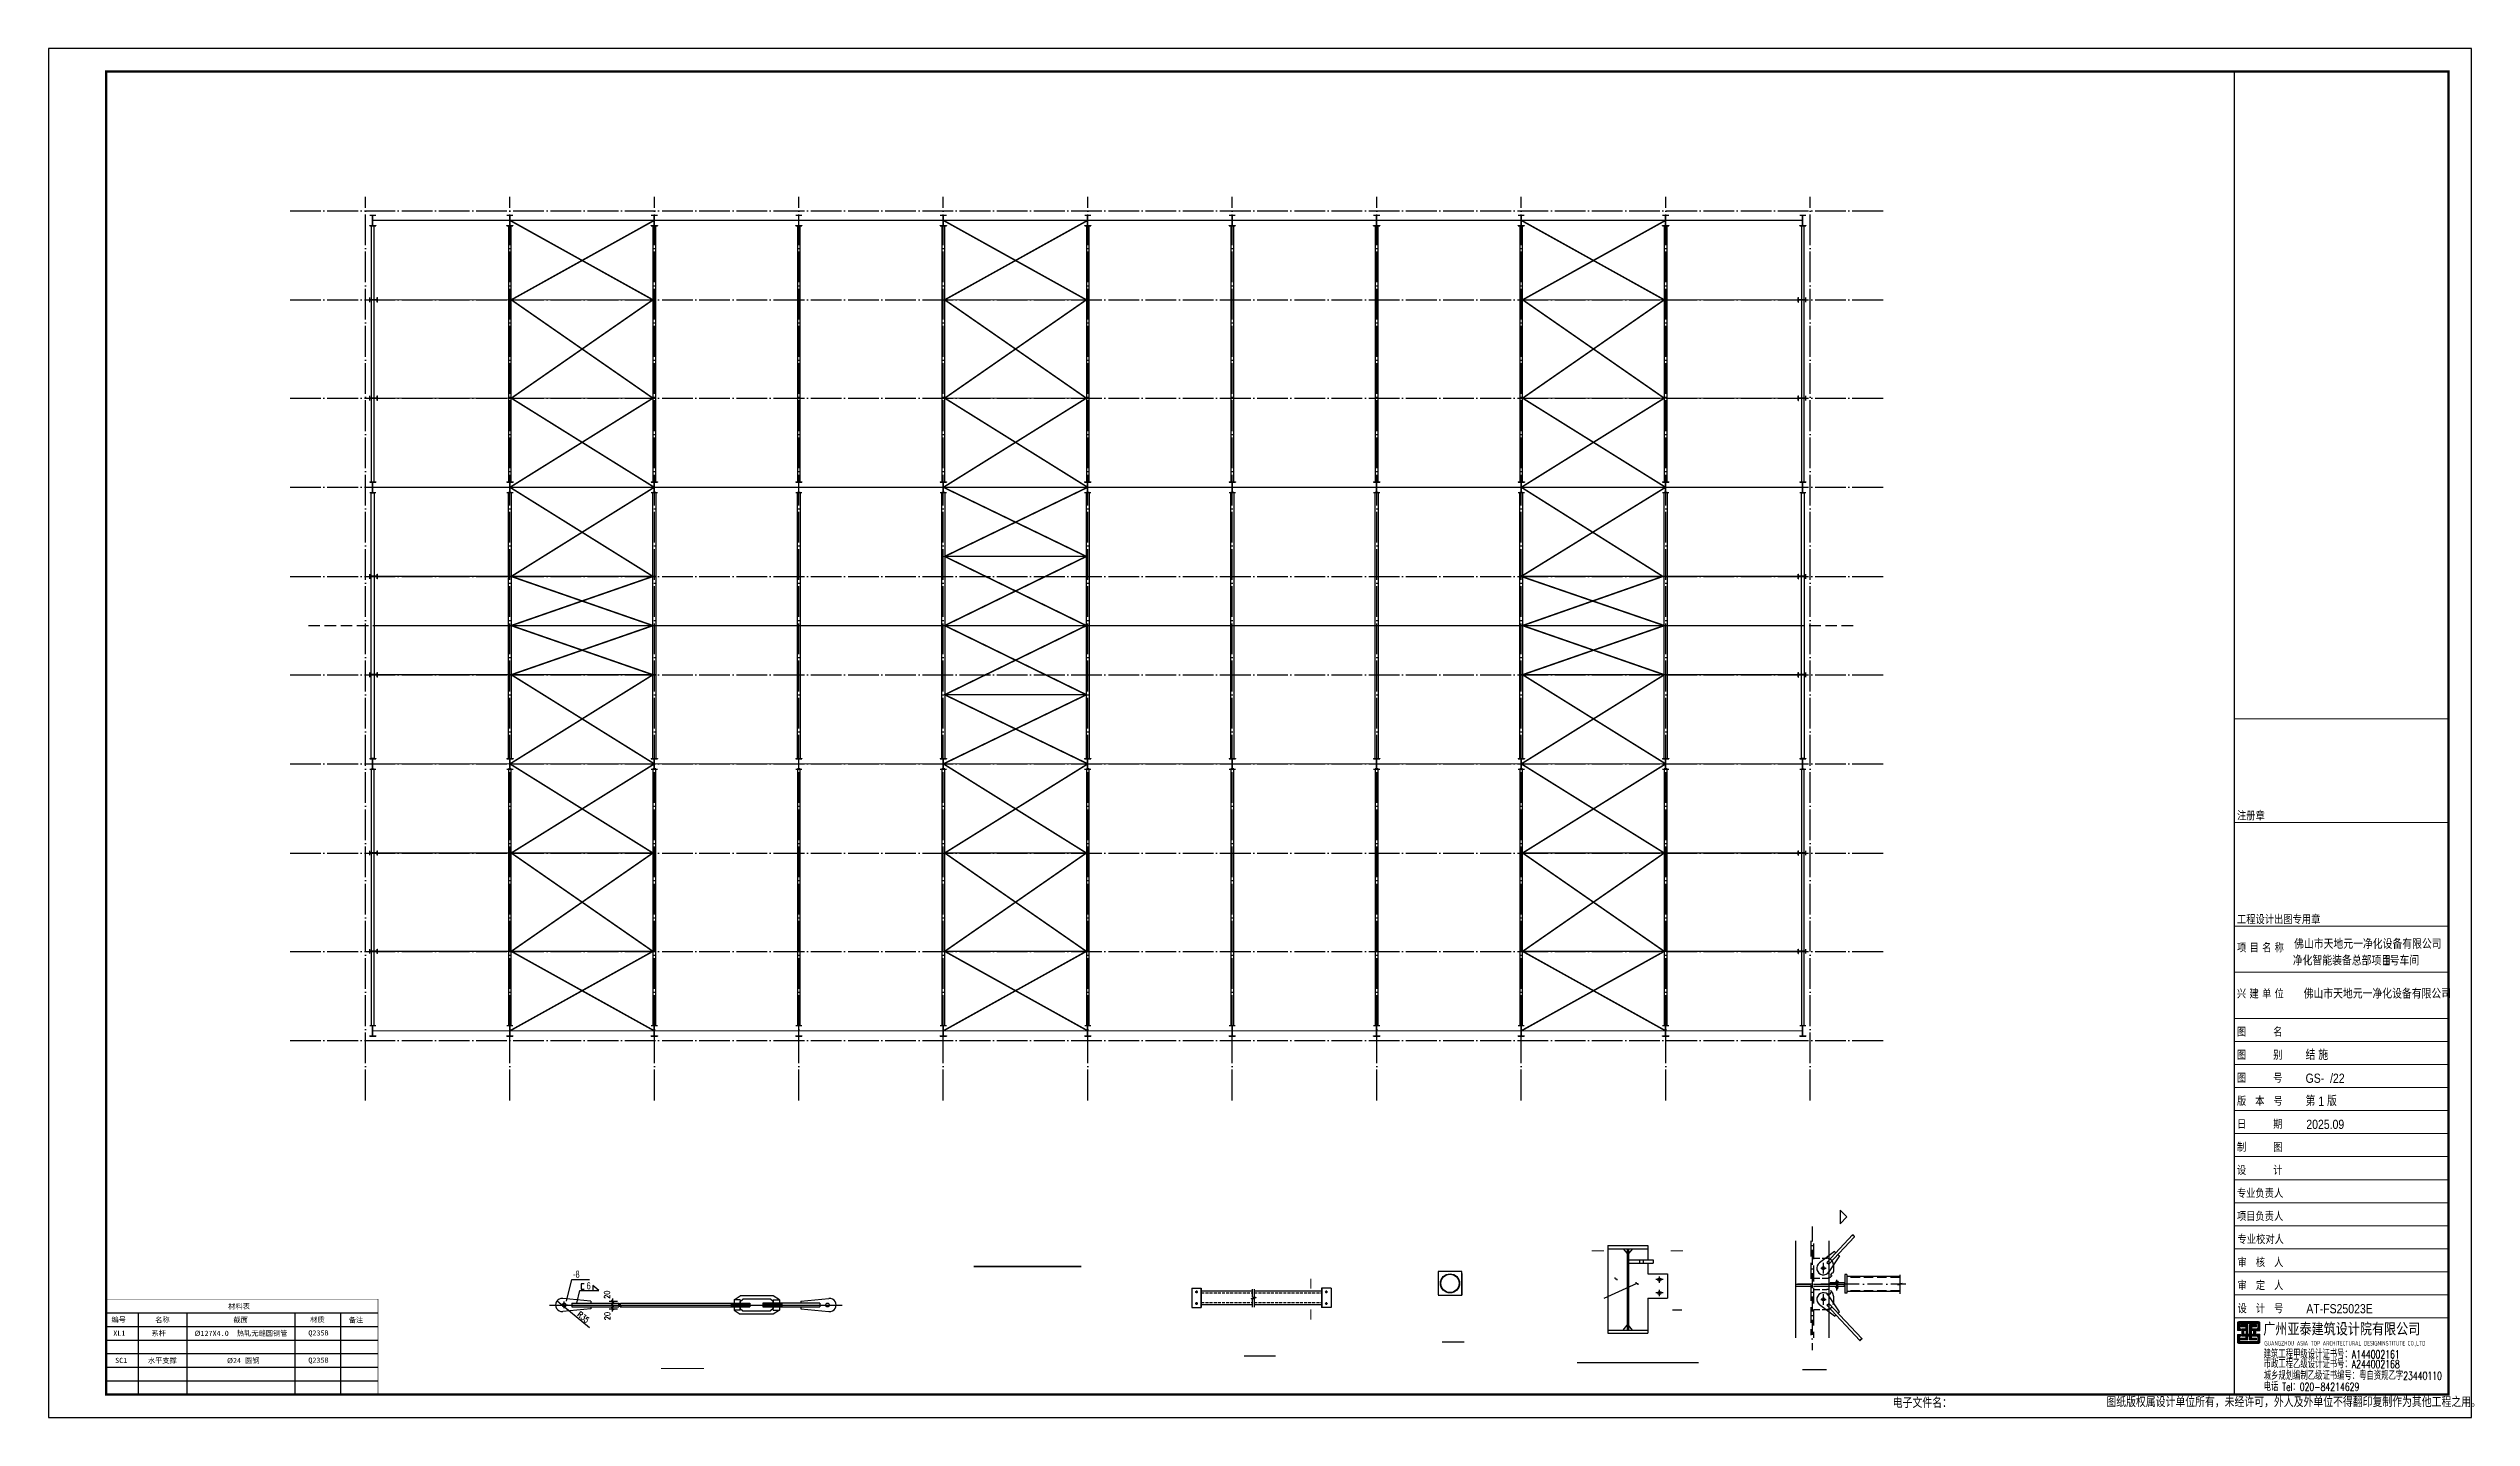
# Model space of a CAD drawing. Extents: x 95752 to 843522, y -411933 to 75567.
# Drawn here: x 445573 to 603223, y -13533 to 75567 of the extents above; entities that cross this region are included whole.
import ezdxf

# ---------------------------------------------------------------- set-up
doc = ezdxf.new("R2010")
doc.units = 0
doc.header["$LTSCALE"] = 1000
doc.header["$MEASUREMENT"] = 0
for name, pattern in [('ACAD_ISO10W100', [18.5, 12, -3, 0.5, -3]), ('DASH', [0.35, 0.25, -0.1]), ('DOTE', [2.42, 2, -0.2, 0.02, -0.2])]:
    doc.linetypes.add(name, pattern=pattern)
for name, color, linetype in [('1', 7, 'Continuous'), ('13', 4, 'Continuous'), ('22222', 5, 'Continuous'), ('3', 3, 'Continuous'), ('6', 6, 'Continuous'), ('_0', 7, 'Continuous'), ('AXIS', 3, 'Continuous'), ('BEAMSOLI', 2, 'Continuous'), ('C-粗线', 51, 'Continuous'), ('DIM_SYMB', 3, 'Continuous'), ('DOTE', 1, 'Continuous'), ('EVTR', 2, 'Continuous'), ('LAYER1', 7, 'Continuous'), ('LS', 4, 'Continuous'), ('PUB_DIM', 3, 'Continuous'), ('PUB_TAB', 7, 'Continuous'), ('PUB_TEXT', 7, 'Continuous'), ('PUB_TITLE', 4, 'Continuous'), ('S', 2, 'Continuous'), ('屋架梁', 2, 'Continuous')]:
    doc.layers.add(name, color=color, linetype=linetype)
for name, color, linetype, lineweight in [('14', 2, 'Continuous', 20), ('支撑', 5, 'Continuous', 35), ('系梁', 6, 'Continuous', 35)]:
    doc.layers.add(name, color=color, linetype=linetype, lineweight=lineweight)
doc.styles.add('_HZTXT', font='gs_txt.shx', dxfattribs={"width": 0.8, "bigfont": 'hzdx.shx'})
doc.styles.add('dim_font', font='SIMPLEX.shx', dxfattribs={"width": 0.8})
doc.styles.add('HT', font='simhei.ttf')
doc.styles.add('HZ', font='hztxt_e.shx', dxfattribs={"bigfont": 'hzdx.shx'})
doc.styles.add('HZTXT', font='romans.shx', dxfattribs={"width": 0.7, "bigfont": 'hzdx.shx'})
doc.styles.add('hztxt0', font='romans.shx', dxfattribs={"bigfont": 'gbcbig0.shx'})
doc.styles.get("Standard").update_dxf_attribs({"font": 'gbenor.shx', "bigfont": 'gbcbig.shx'})
doc.styles.add('图框', font='SimSun.ttf')
doc.styles.add('宋体', font='SimSun.ttf')
doc.dimstyles.new('AXIS200', dxfattribs={"dimscale": 2, "dimtxt": 300, "dimasz": 1, "dimexe": 250, "dimexo": 300, "dimgap": 150, "dimtad": 1, "dimdec": 0, "dimrnd": 1, "dimzin": 0, "dimdsep": 46, "dimtxsty": 'dim_font', "dimblk": '_DIMX', "dimblk1": '_DIMX', "dimblk2": '_DIMX', "dimsah": 1, "dimcen": 0, "dimdle": 2.5, "dimclrt": 7, "dimadec": 0, "dimazin": 0, "dimtfac": 1, "dimtdec": 0, "dimtix": 1, "dimtmove": 2, "dimatfit": 3, "dimldrblk": '_DIMX', "dimfxl": 1, "dimtzin": 0, "dimarcsym": 0})

msp = doc.modelspace()

# ---------------------------------------------------------------- texts
at = {"layer": 'PUB_TAB', "style": '图框'}
for s, p in [('材料表', (457265, -6464)), ('编号', (449670.2, -7332.2)), ('名称', (452517.9, -7335)), ('截面', (457606.8, -7333.1)), ('材质', (462601.3, -7331.2)), ('备注', (465106.6, -7354.5))]:
    msp.add_text(s, height=336.67, dxfattribs=at).set_placement(p)
at = {"layer": 'PUB_TAB', "color": 2, "style": '图框'}
for s, height, p in [('XL1', 336.67, (449789.9, -8207.9)), ('系杆', 336.67, (452278.5, -8219.1)), ('%%C127X4.0  热轧无缝圆钢管', 336.672, (455069.1, -8218.1)), ('Q235B', 336.67, (462481.6, -8192.9))]:
    msp.add_text(s, height=height, dxfattribs=at).set_placement(p)
at = {"layer": 'PUB_TAB', "color": 4, "style": '图框'}
for s, p in [('SC1', (449909.6, -9981.7)), ('水平支撑', (452039.1, -9989.2)), ('%%C24 圆钢', (457188.5, -9990.1)), ('Q235B', (462481.6, -9964.9))]:
    msp.add_text(s, height=336.67, dxfattribs=at).set_placement(p)

# ---------------------------------------------------------------- blocks, each defined once
blk = doc.blocks.new('钢柱模板')
at = {"layer": 'C-粗线', "color": 6}
for p, q in [((-219552, -203263), (-219552, -203275)), ((-219552, -203263), (-219152, -203263)), ((-219552, -203263), (-219552, -203275)), ((-219552, -203263), (-219152, -203263)), ((-219552, -203275), (-219152, -203275)), ((-219552, -203275), (-219152, -203275)), ((-219361, -203283), (-219369, -203275)), ((-219361, -203283), (-219369, -203275)), ((-219361, -203951), (-219361, -203275)), ((-219361, -203951), (-219361, -203275)), ((-219343, -203283), (-219335, -203275)), ((-219343, -203951), (-219343, -203275)), ((-219343, -203283), (-219335, -203275)), ((-219343, -203951), (-219343, -203275)), ((-219152, -203263), (-219152, -203275)), ((-219152, -203263), (-219152, -203275)), ((-210632, -203263), (-210632, -203275)), ((-210632, -203263), (-210232, -203263)), ((-210632, -203263), (-210632, -203275)), ((-210632, -203263), (-210232, -203263)), ((-210632, -203275), (-210232, -203275)), ((-210632, -203275), (-210232, -203275)), ((-210441, -203283), (-210449, -203275)), ((-210441, -203283), (-210449, -203275)), ((-210441, -203951), (-210441, -203275)), ((-210441, -203951), (-210441, -203275)), ((-210423, -203283), (-210415, -203275)), ((-210423, -203951), (-210423, -203275)), ((-210423, -203283), (-210415, -203275)), ((-210423, -203951), (-210423, -203275)), ((-210232, -203263), (-210232, -203275)), ((-210232, -203263), (-210232, -203275)), ((-201232, -203263), (-201232, -203275)), ((-201232, -203263), (-200832, -203263)), ((-201232, -203263), (-201232, -203275)), ((-201232, -203263), (-200832, -203263)), ((-201232, -203275), (-200832, -203275)), ((-201232, -203275), (-200832, -203275)), ((-201041, -203283), (-201049, -203275)), ((-201041, -203283), (-201049, -203275)), ((-201041, -203951), (-201041, -203275)), ((-201041, -203951), (-201041, -203275)), ((-201023, -203283), (-201015, -203275)), ((-201023, -203951), (-201023, -203275)), ((-201023, -203283), (-201015, -203275)), ((-201023, -203951), (-201023, -203275)), ((-200832, -203263), (-200832, -203275)), ((-200832, -203263), (-200832, -203275)), ((-191832, -203263), (-191832, -203275)), ((-191832, -203263), (-191432, -203263)), ((-191832, -203263), (-191832, -203275)), ((-191832, -203263), (-191432, -203263)), ((-191832, -203275), (-191432, -203275)), ((-191832, -203275), (-191432, -203275)), ((-191641, -203283), (-191649, -203275)), ((-191641, -203283), (-191649, -203275)), ((-191641, -203951), (-191641, -203275)), ((-191641, -203951), (-191641, -203275)), ((-191623, -203283), (-191615, -203275)), ((-191623, -203951), (-191623, -203275)), ((-191623, -203283), (-191615, -203275)), ((-191623, -203951), (-191623, -203275)), ((-191432, -203263), (-191432, -203275)), ((-191432, -203263), (-191432, -203275)), ((-182432, -203263), (-182432, -203275)), ((-182432, -203263), (-182032, -203263)), ((-182432, -203263), (-182432, -203275)), ((-182432, -203263), (-182032, -203263)), ((-182432, -203275), (-182032, -203275)), ((-182432, -203275), (-182032, -203275)), ((-182241, -203283), (-182249, -203275)), ((-182241, -203283), (-182249, -203275)), ((-182241, -203951), (-182241, -203275)), ((-182241, -203951), (-182241, -203275)), ((-182223, -203283), (-182215, -203275)), ((-182223, -203951), (-182223, -203275)), ((-182223, -203283), (-182215, -203275)), ((-182223, -203951), (-182223, -203275)), ((-182032, -203263), (-182032, -203275)), ((-182032, -203263), (-182032, -203275)), ((-173032, -203263), (-173032, -203275)), ((-173032, -203263), (-172632, -203263)), ((-173032, -203263), (-173032, -203275)), ((-173032, -203263), (-172632, -203263)), ((-173032, -203275), (-172632, -203275)), ((-173032, -203275), (-172632, -203275)), ((-172841, -203283), (-172849, -203275)), ((-172841, -203283), (-172849, -203275)), ((-172841, -203951), (-172841, -203275)), ((-172841, -203951), (-172841, -203275)), ((-172823, -203283), (-172815, -203275)), ((-172823, -203951), (-172823, -203275)), ((-172823, -203283), (-172815, -203275)), ((-172823, -203951), (-172823, -203275)), ((-172632, -203263), (-172632, -203275)), ((-172632, -203263), (-172632, -203275)), ((-163632, -203263), (-163632, -203275)), ((-163632, -203263), (-163232, -203263)), ((-163632, -203263), (-163632, -203275)), ((-163632, -203263), (-163232, -203263)), ((-163632, -203275), (-163232, -203275)), ((-163632, -203275), (-163232, -203275)), ((-163441, -203283), (-163449, -203275)), ((-163441, -203283), (-163449, -203275)), ((-163441, -203951), (-163441, -203275)), ((-163441, -203951), (-163441, -203275)), ((-163423, -203283), (-163415, -203275)), ((-163423, -203951), (-163423, -203275)), ((-163423, -203283), (-163415, -203275)), ((-163423, -203951), (-163423, -203275)), ((-163232, -203263), (-163232, -203275)), ((-163232, -203263), (-163232, -203275)), ((-154232, -203263), (-154232, -203275)), ((-154232, -203263), (-153832, -203263)), ((-154232, -203263), (-154232, -203275)), ((-154232, -203263), (-153832, -203263)), ((-154232, -203275), (-153832, -203275)), ((-154232, -203275), (-153832, -203275)), ((-154041, -203283), (-154049, -203275)), ((-154041, -203283), (-154049, -203275)), ((-154041, -203951), (-154041, -203275)), ((-154041, -203951), (-154041, -203275)), ((-154023, -203283), (-154015, -203275)), ((-154023, -203951), (-154023, -203275)), ((-154023, -203283), (-154015, -203275)), ((-154023, -203951), (-154023, -203275)), ((-153832, -203263), (-153832, -203275)), ((-153832, -203263), (-153832, -203275)), ((-144832, -203263), (-144832, -203275)), ((-144832, -203263), (-144432, -203263)), ((-144832, -203263), (-144832, -203275)), ((-144832, -203263), (-144432, -203263)), ((-144832, -203275), (-144432, -203275)), ((-144832, -203275), (-144432, -203275)), ((-144641, -203283), (-144649, -203275)), ((-144641, -203283), (-144649, -203275)), ((-144641, -203951), (-144641, -203275)), ((-144641, -203951), (-144641, -203275)), ((-144623, -203283), (-144615, -203275)), ((-144623, -203951), (-144623, -203275)), ((-144623, -203283), (-144615, -203275)), ((-144623, -203951), (-144623, -203275)), ((-144432, -203263), (-144432, -203275)), ((-144432, -203263), (-144432, -203275)), ((-135432, -203263), (-135432, -203275)), ((-135432, -203263), (-135032, -203263)), ((-135432, -203263), (-135432, -203275)), ((-135432, -203263), (-135032, -203263)), ((-135432, -203275), (-135032, -203275)), ((-135432, -203275), (-135032, -203275)), ((-135241, -203283), (-135249, -203275)), ((-135241, -203283), (-135249, -203275)), ((-135241, -203951), (-135241, -203275)), ((-135241, -203951), (-135241, -203275)), ((-135223, -203283), (-135215, -203275)), ((-135223, -203951), (-135223, -203275)), ((-135223, -203283), (-135215, -203275)), ((-135223, -203951), (-135223, -203275)), ((-135032, -203263), (-135032, -203275)), ((-135032, -203263), (-135032, -203275)), ((-126512, -203263), (-126512, -203275)), ((-126512, -203263), (-126112, -203263)), ((-126512, -203263), (-126512, -203275)), ((-126512, -203263), (-126112, -203263)), ((-126512, -203275), (-126112, -203275)), ((-126512, -203275), (-126112, -203275)), ((-126321, -203283), (-126329, -203275)), ((-126321, -203283), (-126329, -203275)), ((-126321, -203951), (-126321, -203275)), ((-126321, -203951), (-126321, -203275)), ((-126303, -203283), (-126295, -203275)), ((-126303, -203951), (-126303, -203275)), ((-126303, -203283), (-126295, -203275)), ((-126303, -203951), (-126303, -203275)), ((-126112, -203263), (-126112, -203275)), ((-126112, -203263), (-126112, -203275)), ((-219552, -203963), (-219552, -203951)), ((-219552, -203951), (-219152, -203951)), ((-219552, -203963), (-219552, -203951)), ((-219552, -203951), (-219152, -203951)), ((-219552, -203963), (-219152, -203963)), ((-219552, -203963), (-219152, -203963)), ((-219361, -203943), (-219369, -203951)), ((-219361, -203943), (-219369, -203951)), ((-219343, -203943), (-219335, -203951)), ((-219343, -203943), (-219335, -203951)), ((-219152, -203951), (-219152, -203963)), ((-219152, -203951), (-219152, -203963)), ((-210632, -203963), (-210632, -203951)), ((-210632, -203951), (-210232, -203951)), ((-210632, -203963), (-210632, -203951)), ((-210632, -203951), (-210232, -203951)), ((-210632, -203963), (-210232, -203963)), ((-210632, -203963), (-210232, -203963)), ((-210441, -203943), (-210449, -203951)), ((-210441, -203943), (-210449, -203951)), ((-210423, -203943), (-210415, -203951)), ((-210423, -203943), (-210415, -203951)), ((-210232, -203951), (-210232, -203963)), ((-210232, -203951), (-210232, -203963)), ((-201232, -203963), (-201232, -203951)), ((-201232, -203951), (-200832, -203951)), ((-201232, -203963), (-201232, -203951)), ((-201232, -203951), (-200832, -203951)), ((-201232, -203963), (-200832, -203963)), ((-201232, -203963), (-200832, -203963)), ((-201041, -203943), (-201049, -203951)), ((-201041, -203943), (-201049, -203951)), ((-201023, -203943), (-201015, -203951)), ((-201023, -203943), (-201015, -203951)), ((-200832, -203951), (-200832, -203963)), ((-200832, -203951), (-200832, -203963)), ((-191832, -203963), (-191832, -203951)), ((-191832, -203951), (-191432, -203951)), ((-191832, -203963), (-191832, -203951)), ((-191832, -203951), (-191432, -203951)), ((-191832, -203963), (-191432, -203963)), ((-191832, -203963), (-191432, -203963)), ((-191641, -203943), (-191649, -203951)), ((-191641, -203943), (-191649, -203951)), ((-191623, -203943), (-191615, -203951)), ((-191623, -203943), (-191615, -203951)), ((-191432, -203951), (-191432, -203963)), ((-191432, -203951), (-191432, -203963)), ((-182432, -203963), (-182432, -203951)), ((-182432, -203951), (-182032, -203951)), ((-182432, -203963), (-182432, -203951)), ((-182432, -203951), (-182032, -203951)), ((-182432, -203963), (-182032, -203963)), ((-182432, -203963), (-182032, -203963)), ((-182241, -203943), (-182249, -203951)), ((-182241, -203943), (-182249, -203951)), ((-182223, -203943), (-182215, -203951)), ((-182223, -203943), (-182215, -203951)), ((-182032, -203951), (-182032, -203963)), ((-182032, -203951), (-182032, -203963)), ((-173032, -203963), (-173032, -203951)), ((-173032, -203951), (-172632, -203951)), ((-173032, -203963), (-173032, -203951)), ((-173032, -203951), (-172632, -203951)), ((-173032, -203963), (-172632, -203963)), ((-173032, -203963), (-172632, -203963)), ((-172841, -203943), (-172849, -203951)), ((-172841, -203943), (-172849, -203951)), ((-172823, -203943), (-172815, -203951)), ((-172823, -203943), (-172815, -203951)), ((-172632, -203951), (-172632, -203963)), ((-172632, -203951), (-172632, -203963)), ((-163632, -203963), (-163632, -203951)), ((-163632, -203951), (-163232, -203951)), ((-163632, -203963), (-163632, -203951)), ((-163632, -203951), (-163232, -203951)), ((-163632, -203963), (-163232, -203963)), ((-163632, -203963), (-163232, -203963)), ((-163441, -203943), (-163449, -203951)), ((-163441, -203943), (-163449, -203951)), ((-163423, -203943), (-163415, -203951)), ((-163423, -203943), (-163415, -203951)), ((-163232, -203951), (-163232, -203963)), ((-163232, -203951), (-163232, -203963)), ((-154232, -203963), (-154232, -203951)), ((-154232, -203951), (-153832, -203951)), ((-154232, -203963), (-154232, -203951)), ((-154232, -203951), (-153832, -203951)), ((-154232, -203963), (-153832, -203963)), ((-154232, -203963), (-153832, -203963)), ((-154041, -203943), (-154049, -203951)), ((-154041, -203943), (-154049, -203951)), ((-154023, -203943), (-154015, -203951)), ((-154023, -203943), (-154015, -203951)), ((-153832, -203951), (-153832, -203963)), ((-153832, -203951), (-153832, -203963)), ((-144832, -203963), (-144832, -203951)), ((-144832, -203951), (-144432, -203951)), ((-144832, -203963), (-144832, -203951)), ((-144832, -203951), (-144432, -203951)), ((-144832, -203963), (-144432, -203963)), ((-144832, -203963), (-144432, -203963)), ((-144641, -203943), (-144649, -203951)), ((-144641, -203943), (-144649, -203951)), ((-144623, -203943), (-144615, -203951)), ((-144623, -203943), (-144615, -203951)), ((-144432, -203951), (-144432, -203963)), ((-144432, -203951), (-144432, -203963)), ((-135432, -203963), (-135432, -203951)), ((-135432, -203951), (-135032, -203951)), ((-135432, -203963), (-135432, -203951)), ((-135432, -203951), (-135032, -203951)), ((-135432, -203963), (-135032, -203963)), ((-135432, -203963), (-135032, -203963)), ((-135241, -203943), (-135249, -203951)), ((-135241, -203943), (-135249, -203951)), ((-135223, -203943), (-135215, -203951)), ((-135223, -203943), (-135215, -203951)), ((-135032, -203951), (-135032, -203963)), ((-135032, -203951), (-135032, -203963)), ((-126512, -203963), (-126512, -203951)), ((-126512, -203951), (-126112, -203951)), ((-126512, -203963), (-126512, -203951)), ((-126512, -203951), (-126112, -203951)), ((-126512, -203963), (-126112, -203963)), ((-126512, -203963), (-126112, -203963)), ((-126321, -203943), (-126329, -203951)), ((-126321, -203943), (-126329, -203951)), ((-126303, -203943), (-126295, -203951)), ((-126303, -203943), (-126295, -203951)), ((-126112, -203951), (-126112, -203963)), ((-126112, -203951), (-126112, -203963)), ((-219552, -208633), (-219540, -208633)), ((-219552, -208933), (-219552, -208633)), ((-219552, -208633), (-219540, -208633)), ((-219552, -208933), (-219552, -208633)), ((-219552, -208933), (-219540, -208933)), ((-219552, -208933), (-219540, -208933)), ((-219540, -208933), (-219540, -208633)), ((-219540, -208933), (-219540, -208633)), ((-219532, -208774), (-219540, -208766)), ((-219532, -208774), (-219540, -208766)), ((-219064, -208774), (-219540, -208774)), ((-219064, -208774), (-219540, -208774)), ((-219532, -208792), (-219540, -208800)), ((-219064, -208792), (-219540, -208792)), ((-219532, -208792), (-219540, -208800)), ((-219064, -208792), (-219540, -208792)), ((-219072, -208774), (-219064, -208766)), ((-219072, -208774), (-219064, -208766)), ((-219072, -208792), (-219064, -208800)), ((-219072, -208792), (-219064, -208800)), ((-219064, -208633), (-219052, -208633)), ((-219064, -208933), (-219064, -208633)), ((-219064, -208633), (-219052, -208633)), ((-219064, -208933), (-219064, -208633)), ((-219052, -208933), (-219064, -208933)), ((-219052, -208933), (-219064, -208933)), ((-219052, -208933), (-219052, -208633)), ((-219052, -208933), (-219052, -208633)), ((-126612, -208633), (-126600, -208633)), ((-126612, -208933), (-126612, -208633)), ((-126612, -208633), (-126600, -208633)), ((-126612, -208933), (-126612, -208633)), ((-126612, -208933), (-126600, -208933)), ((-126612, -208933), (-126600, -208933)), ((-126600, -208933), (-126600, -208633)), ((-126600, -208933), (-126600, -208633)), ((-126592, -208774), (-126600, -208766)), ((-126592, -208774), (-126600, -208766)), ((-126124, -208774), (-126600, -208774)), ((-126124, -208774), (-126600, -208774)), ((-126592, -208792), (-126600, -208800)), ((-126124, -208792), (-126600, -208792)), ((-126592, -208792), (-126600, -208800)), ((-126124, -208792), (-126600, -208792)), ((-126132, -208774), (-126124, -208766)), ((-126132, -208774), (-126124, -208766)), ((-126132, -208792), (-126124, -208800)), ((-126132, -208792), (-126124, -208800)), ((-126124, -208633), (-126112, -208633)), ((-126124, -208933), (-126124, -208633)), ((-126124, -208633), (-126112, -208633)), ((-126124, -208933), (-126124, -208633)), ((-126112, -208933), (-126124, -208933)), ((-126112, -208933), (-126124, -208933)), ((-126112, -208933), (-126112, -208633)), ((-126112, -208933), (-126112, -208633)), ((-219552, -215033), (-219540, -215033)), ((-219552, -215333), (-219552, -215033)), ((-219552, -215033), (-219540, -215033)), ((-219552, -215333), (-219552, -215033)), ((-219552, -215333), (-219540, -215333)), ((-219552, -215333), (-219540, -215333)), ((-219540, -215333), (-219540, -215033)), ((-219540, -215333), (-219540, -215033)), ((-219532, -215174), (-219540, -215166)), ((-219532, -215174), (-219540, -215166)), ((-219064, -215174), (-219540, -215174)), ((-219064, -215174), (-219540, -215174)), ((-219532, -215192), (-219540, -215200)), ((-219064, -215192), (-219540, -215192)), ((-219532, -215192), (-219540, -215200)), ((-219064, -215192), (-219540, -215192)), ((-219072, -215174), (-219064, -215166)), ((-219072, -215174), (-219064, -215166)), ((-219072, -215192), (-219064, -215200)), ((-219072, -215192), (-219064, -215200)), ((-219064, -215033), (-219052, -215033)), ((-219064, -215333), (-219064, -215033)), ((-219064, -215033), (-219052, -215033)), ((-219064, -215333), (-219064, -215033)), ((-219052, -215333), (-219064, -215333)), ((-219052, -215333), (-219064, -215333)), ((-219052, -215333), (-219052, -215033)), ((-219052, -215333), (-219052, -215033)), ((-126612, -215033), (-126600, -215033)), ((-126612, -215333), (-126612, -215033)), ((-126612, -215033), (-126600, -215033)), ((-126612, -215333), (-126612, -215033)), ((-126612, -215333), (-126600, -215333)), ((-126612, -215333), (-126600, -215333)), ((-126600, -215333), (-126600, -215033)), ((-126600, -215333), (-126600, -215033)), ((-126592, -215174), (-126600, -215166)), ((-126592, -215174), (-126600, -215166)), ((-126124, -215174), (-126600, -215174)), ((-126124, -215174), (-126600, -215174)), ((-126592, -215192), (-126600, -215200)), ((-126124, -215192), (-126600, -215192)), ((-126592, -215192), (-126600, -215200)), ((-126124, -215192), (-126600, -215192)), ((-126132, -215174), (-126124, -215166)), ((-126132, -215174), (-126124, -215166)), ((-126132, -215192), (-126124, -215200)), ((-126132, -215192), (-126124, -215200)), ((-126124, -215033), (-126112, -215033)), ((-126124, -215333), (-126124, -215033)), ((-126124, -215033), (-126112, -215033)), ((-126124, -215333), (-126124, -215033)), ((-126112, -215333), (-126124, -215333)), ((-126112, -215333), (-126124, -215333)), ((-126112, -215333), (-126112, -215033)), ((-126112, -215333), (-126112, -215033)), ((-219552, -220633), (-219552, -220645)), ((-219552, -220633), (-219152, -220633)), ((-219552, -220633), (-219552, -220645)), ((-219552, -220633), (-219152, -220633)), ((-219552, -220645), (-219152, -220645)), ((-219552, -220645), (-219152, -220645)), ((-219361, -220653), (-219369, -220645)), ((-219361, -220653), (-219369, -220645)), ((-219361, -221321), (-219361, -220645)), ((-219361, -221321), (-219361, -220645)), ((-219343, -220653), (-219335, -220645)), ((-219343, -221321), (-219343, -220645)), ((-219343, -220653), (-219335, -220645)), ((-219343, -221321), (-219343, -220645)), ((-219152, -220633), (-219152, -220645)), ((-219152, -220633), (-219152, -220645)), ((-210637, -220633), (-210637, -220645)), ((-210637, -220633), (-210227, -220633)), ((-210637, -220633), (-210637, -220645)), ((-210637, -220633), (-210227, -220633)), ((-210637, -220645), (-210227, -220645)), ((-210637, -220645), (-210227, -220645)), ((-210441, -220653), (-210449, -220645)), ((-210441, -220653), (-210449, -220645)), ((-210441, -221321), (-210441, -220645)), ((-210441, -221321), (-210441, -220645)), ((-210423, -220653), (-210415, -220645)), ((-210423, -221321), (-210423, -220645)), ((-210423, -220653), (-210415, -220645)), ((-210423, -221321), (-210423, -220645)), ((-210227, -220633), (-210227, -220645)), ((-210227, -220633), (-210227, -220645)), ((-201237, -220633), (-201237, -220645)), ((-201237, -220633), (-200827, -220633)), ((-201237, -220633), (-201237, -220645)), ((-201237, -220633), (-200827, -220633)), ((-201237, -220645), (-200827, -220645)), ((-201237, -220645), (-200827, -220645)), ((-201041, -220653), (-201049, -220645)), ((-201041, -220653), (-201049, -220645)), ((-201041, -221321), (-201041, -220645)), ((-201041, -221321), (-201041, -220645)), ((-201023, -220653), (-201015, -220645)), ((-201023, -221321), (-201023, -220645)), ((-201023, -220653), (-201015, -220645)), ((-201023, -221321), (-201023, -220645)), ((-200827, -220633), (-200827, -220645)), ((-200827, -220633), (-200827, -220645)), ((-191837, -220633), (-191837, -220645)), ((-191837, -220633), (-191427, -220633)), ((-191837, -220633), (-191837, -220645)), ((-191837, -220633), (-191427, -220633)), ((-191837, -220645), (-191427, -220645)), ((-191837, -220645), (-191427, -220645)), ((-191641, -220653), (-191649, -220645)), ((-191641, -220653), (-191649, -220645)), ((-191641, -221321), (-191641, -220645)), ((-191641, -221321), (-191641, -220645)), ((-191623, -220653), (-191615, -220645)), ((-191623, -221321), (-191623, -220645)), ((-191623, -220653), (-191615, -220645)), ((-191623, -221321), (-191623, -220645)), ((-191427, -220633), (-191427, -220645)), ((-191427, -220633), (-191427, -220645)), ((-182437, -220633), (-182437, -220645)), ((-182437, -220633), (-182027, -220633)), ((-182437, -220633), (-182437, -220645)), ((-182437, -220633), (-182027, -220633)), ((-182437, -220645), (-182027, -220645)), ((-182437, -220645), (-182027, -220645)), ((-182241, -220653), (-182249, -220645)), ((-182241, -220653), (-182249, -220645)), ((-182241, -221321), (-182241, -220645)), ((-182241, -221321), (-182241, -220645)), ((-182223, -221321), (-182223, -220645)), ((-182223, -220653), (-182215, -220645)), ((-182223, -221321), (-182223, -220645)), ((-182223, -220653), (-182215, -220645)), ((-182027, -220633), (-182027, -220645)), ((-182027, -220633), (-182027, -220645)), ((-173037, -220633), (-173037, -220645)), ((-173037, -220633), (-172627, -220633)), ((-173037, -220633), (-173037, -220645)), ((-173037, -220633), (-172627, -220633)), ((-173037, -220645), (-172627, -220645)), ((-173037, -220645), (-172627, -220645)), ((-172841, -220653), (-172849, -220645)), ((-172841, -220653), (-172849, -220645)), ((-172841, -221321), (-172841, -220645)), ((-172841, -221321), (-172841, -220645)), ((-172823, -220653), (-172815, -220645)), ((-172823, -221321), (-172823, -220645)), ((-172823, -220653), (-172815, -220645)), ((-172823, -221321), (-172823, -220645)), ((-172627, -220633), (-172627, -220645)), ((-172627, -220633), (-172627, -220645)), ((-163637, -220633), (-163637, -220645)), ((-163637, -220633), (-163227, -220633)), ((-163637, -220633), (-163637, -220645)), ((-163637, -220633), (-163227, -220633)), ((-163637, -220645), (-163227, -220645)), ((-163637, -220645), (-163227, -220645)), ((-163441, -220653), (-163449, -220645)), ((-163441, -220653), (-163449, -220645)), ((-163441, -221321), (-163441, -220645)), ((-163441, -221321), (-163441, -220645)), ((-163423, -220653), (-163415, -220645)), ((-163423, -221321), (-163423, -220645)), ((-163423, -220653), (-163415, -220645)), ((-163423, -221321), (-163423, -220645)), ((-163227, -220633), (-163227, -220645)), ((-163227, -220633), (-163227, -220645)), ((-154237, -220633), (-154237, -220645)), ((-154237, -220633), (-153827, -220633)), ((-154237, -220633), (-154237, -220645)), ((-154237, -220633), (-153827, -220633)), ((-154237, -220645), (-153827, -220645)), ((-154237, -220645), (-153827, -220645)), ((-154041, -220653), (-154049, -220645)), ((-154041, -220653), (-154049, -220645)), ((-154041, -221321), (-154041, -220645)), ((-154041, -221321), (-154041, -220645)), ((-154023, -220653), (-154015, -220645)), ((-154023, -221321), (-154023, -220645)), ((-154023, -220653), (-154015, -220645)), ((-154023, -221321), (-154023, -220645)), ((-153827, -220633), (-153827, -220645)), ((-153827, -220633), (-153827, -220645)), ((-144837, -220633), (-144837, -220645)), ((-144837, -220633), (-144427, -220633)), ((-144837, -220633), (-144837, -220645)), ((-144837, -220633), (-144427, -220633)), ((-144837, -220645), (-144427, -220645)), ((-144837, -220645), (-144427, -220645)), ((-144641, -220653), (-144649, -220645)), ((-144641, -220653), (-144649, -220645)), ((-144641, -221321), (-144641, -220645)), ((-144641, -221321), (-144641, -220645)), ((-144623, -220653), (-144615, -220645)), ((-144623, -221321), (-144623, -220645)), ((-144623, -220653), (-144615, -220645)), ((-144623, -221321), (-144623, -220645)), ((-144427, -220633), (-144427, -220645)), ((-144427, -220633), (-144427, -220645)), ((-135437, -220633), (-135437, -220645)), ((-135437, -220633), (-135027, -220633)), ((-135437, -220633), (-135437, -220645)), ((-135437, -220633), (-135027, -220633)), ((-135437, -220645), (-135027, -220645)), ((-135437, -220645), (-135027, -220645)), ((-135241, -220653), (-135249, -220645)), ((-135241, -220653), (-135249, -220645)), ((-135241, -221321), (-135241, -220645)), ((-135241, -221321), (-135241, -220645)), ((-135223, -220653), (-135215, -220645)), ((-135223, -221321), (-135223, -220645)), ((-135223, -220653), (-135215, -220645)), ((-135223, -221321), (-135223, -220645)), ((-135027, -220633), (-135027, -220645)), ((-135027, -220633), (-135027, -220645)), ((-126512, -220633), (-126512, -220645)), ((-126512, -220633), (-126112, -220633)), ((-126512, -220633), (-126512, -220645)), ((-126512, -220633), (-126112, -220633)), ((-126512, -220645), (-126112, -220645)), ((-126512, -220645), (-126112, -220645)), ((-126321, -220653), (-126329, -220645)), ((-126321, -220653), (-126329, -220645)), ((-126321, -221321), (-126321, -220645)), ((-126321, -221321), (-126321, -220645)), ((-126303, -220653), (-126295, -220645)), ((-126303, -221321), (-126303, -220645)), ((-126303, -220653), (-126295, -220645)), ((-126303, -221321), (-126303, -220645)), ((-126112, -220633), (-126112, -220645)), ((-126112, -220633), (-126112, -220645)), ((-219552, -221333), (-219552, -221321)), ((-219552, -221321), (-219152, -221321)), ((-219552, -221333), (-219552, -221321)), ((-219552, -221321), (-219152, -221321)), ((-219552, -221333), (-219152, -221333)), ((-219552, -221333), (-219152, -221333)), ((-219361, -221313), (-219369, -221321)), ((-219361, -221313), (-219369, -221321)), ((-219343, -221313), (-219335, -221321)), ((-219343, -221313), (-219335, -221321)), ((-219152, -221321), (-219152, -221333)), ((-219152, -221321), (-219152, -221333)), ((-210637, -221333), (-210637, -221321)), ((-210637, -221321), (-210227, -221321)), ((-210637, -221333), (-210637, -221321)), ((-210637, -221321), (-210227, -221321)), ((-210637, -221333), (-210227, -221333)), ((-210637, -221333), (-210227, -221333)), ((-210441, -221313), (-210449, -221321)), ((-210441, -221313), (-210449, -221321)), ((-210423, -221313), (-210415, -221321)), ((-210423, -221313), (-210415, -221321)), ((-210227, -221321), (-210227, -221333)), ((-210227, -221321), (-210227, -221333)), ((-201237, -221333), (-201237, -221321)), ((-201237, -221321), (-200827, -221321)), ((-201237, -221333), (-201237, -221321)), ((-201237, -221321), (-200827, -221321)), ((-201237, -221333), (-200827, -221333)), ((-201237, -221333), (-200827, -221333)), ((-201041, -221313), (-201049, -221321)), ((-201041, -221313), (-201049, -221321)), ((-201023, -221313), (-201015, -221321)), ((-201023, -221313), (-201015, -221321)), ((-200827, -221321), (-200827, -221333)), ((-200827, -221321), (-200827, -221333)), ((-191837, -221333), (-191837, -221321)), ((-191837, -221321), (-191427, -221321)), ((-191837, -221333), (-191837, -221321)), ((-191837, -221321), (-191427, -221321)), ((-191837, -221333), (-191427, -221333)), ((-191837, -221333), (-191427, -221333)), ((-191641, -221313), (-191649, -221321)), ((-191641, -221313), (-191649, -221321)), ((-191623, -221313), (-191615, -221321)), ((-191623, -221313), (-191615, -221321)), ((-191427, -221321), (-191427, -221333)), ((-191427, -221321), (-191427, -221333)), ((-182437, -221333), (-182437, -221321)), ((-182437, -221321), (-182027, -221321)), ((-182437, -221333), (-182437, -221321)), ((-182437, -221321), (-182027, -221321)), ((-182437, -221333), (-182027, -221333)), ((-182437, -221333), (-182027, -221333)), ((-182241, -221313), (-182249, -221321)), ((-182241, -221313), (-182249, -221321)), ((-182223, -221313), (-182215, -221321)), ((-182223, -221313), (-182215, -221321)), ((-182027, -221321), (-182027, -221333)), ((-182027, -221321), (-182027, -221333)), ((-173037, -221333), (-173037, -221321)), ((-173037, -221321), (-172627, -221321)), ((-173037, -221333), (-173037, -221321)), ((-173037, -221321), (-172627, -221321)), ((-173037, -221333), (-172627, -221333)), ((-173037, -221333), (-172627, -221333)), ((-172841, -221313), (-172849, -221321)), ((-172841, -221313), (-172849, -221321)), ((-172823, -221313), (-172815, -221321)), ((-172823, -221313), (-172815, -221321)), ((-172627, -221321), (-172627, -221333)), ((-172627, -221321), (-172627, -221333)), ((-163637, -221333), (-163637, -221321)), ((-163637, -221321), (-163227, -221321)), ((-163637, -221333), (-163637, -221321)), ((-163637, -221321), (-163227, -221321)), ((-163637, -221333), (-163227, -221333)), ((-163637, -221333), (-163227, -221333)), ((-163441, -221313), (-163449, -221321)), ((-163441, -221313), (-163449, -221321)), ((-163423, -221313), (-163415, -221321)), ((-163423, -221313), (-163415, -221321)), ((-163227, -221321), (-163227, -221333)), ((-163227, -221321), (-163227, -221333)), ((-154237, -221333), (-154237, -221321)), ((-154237, -221321), (-153827, -221321)), ((-154237, -221333), (-154237, -221321)), ((-154237, -221321), (-153827, -221321)), ((-154237, -221333), (-153827, -221333)), ((-154237, -221333), (-153827, -221333)), ((-154041, -221313), (-154049, -221321)), ((-154041, -221313), (-154049, -221321)), ((-154023, -221313), (-154015, -221321)), ((-154023, -221313), (-154015, -221321)), ((-153827, -221321), (-153827, -221333)), ((-153827, -221321), (-153827, -221333)), ((-144837, -221333), (-144837, -221321)), ((-144837, -221321), (-144427, -221321)), ((-144837, -221333), (-144837, -221321)), ((-144837, -221321), (-144427, -221321)), ((-144837, -221333), (-144427, -221333)), ((-144837, -221333), (-144427, -221333)), ((-144641, -221313), (-144649, -221321)), ((-144641, -221313), (-144649, -221321)), ((-144623, -221313), (-144615, -221321)), ((-144623, -221313), (-144615, -221321)), ((-144427, -221321), (-144427, -221333)), ((-144427, -221321), (-144427, -221333)), ((-135437, -221333), (-135437, -221321)), ((-135437, -221321), (-135027, -221321)), ((-135437, -221333), (-135437, -221321)), ((-135437, -221321), (-135027, -221321)), ((-135437, -221333), (-135027, -221333)), ((-135437, -221333), (-135027, -221333)), ((-135241, -221313), (-135249, -221321)), ((-135241, -221313), (-135249, -221321)), ((-135223, -221313), (-135215, -221321)), ((-135223, -221313), (-135215, -221321)), ((-135027, -221321), (-135027, -221333)), ((-135027, -221321), (-135027, -221333)), ((-126512, -221333), (-126512, -221321)), ((-126512, -221321), (-126112, -221321)), ((-126512, -221333), (-126512, -221321)), ((-126512, -221321), (-126112, -221321)), ((-126512, -221333), (-126112, -221333)), ((-126512, -221333), (-126112, -221333)), ((-126321, -221313), (-126329, -221321)), ((-126321, -221313), (-126329, -221321)), ((-126303, -221313), (-126295, -221321)), ((-126303, -221313), (-126295, -221321)), ((-126112, -221321), (-126112, -221333)), ((-126112, -221321), (-126112, -221333)), ((-219552, -226933), (-219552, -226633)), ((-219552, -226633), (-219540, -226633)), ((-219552, -226933), (-219552, -226633)), ((-219552, -226633), (-219540, -226633)), ((-219552, -226933), (-219552, -226633)), ((-219552, -226633), (-219540, -226633)), ((-219552, -226933), (-219552, -226633)), ((-219552, -226633), (-219540, -226633)), ((-219552, -226933), (-219540, -226933)), ((-219552, -226933), (-219540, -226933)), ((-219552, -226933), (-219540, -226933)), ((-219552, -226933), (-219540, -226933)), ((-219540, -226933), (-219540, -226633)), ((-219540, -226933), (-219540, -226633)), ((-219540, -226933), (-219540, -226633)), ((-219540, -226933), (-219540, -226633)), ((-219532, -226774), (-219540, -226766)), ((-219532, -226774), (-219540, -226766)), ((-219532, -226774), (-219540, -226766)), ((-219532, -226774), (-219540, -226766)), ((-219064, -226774), (-219540, -226774)), ((-219064, -226774), (-219540, -226774)), ((-219064, -226774), (-219540, -226774)), ((-219064, -226774), (-219540, -226774)), ((-219064, -226792), (-219540, -226792)), ((-219532, -226792), (-219540, -226800)), ((-219064, -226792), (-219540, -226792)), ((-219532, -226792), (-219540, -226800)), ((-219064, -226792), (-219540, -226792)), ((-219532, -226792), (-219540, -226800)), ((-219064, -226792), (-219540, -226792)), ((-219532, -226792), (-219540, -226800)), ((-219072, -226774), (-219064, -226766)), ((-219072, -226774), (-219064, -226766)), ((-219072, -226774), (-219064, -226766)), ((-219072, -226774), (-219064, -226766)), ((-219072, -226792), (-219064, -226800)), ((-219072, -226792), (-219064, -226800)), ((-219072, -226792), (-219064, -226800)), ((-219072, -226792), (-219064, -226800)), ((-219064, -226933), (-219064, -226633)), ((-219064, -226633), (-219052, -226633)), ((-219064, -226933), (-219064, -226633)), ((-219064, -226633), (-219052, -226633)), ((-219064, -226933), (-219064, -226633)), ((-219064, -226633), (-219052, -226633)), ((-219064, -226933), (-219064, -226633)), ((-219064, -226633), (-219052, -226633)), ((-219052, -226933), (-219064, -226933)), ((-219052, -226933), (-219064, -226933)), ((-219052, -226933), (-219064, -226933)), ((-219052, -226933), (-219064, -226933)), ((-219052, -226933), (-219052, -226633)), ((-219052, -226933), (-219052, -226633)), ((-219052, -226933), (-219052, -226633)), ((-219052, -226933), (-219052, -226633)), ((-126612, -226633), (-126600, -226633)), ((-126612, -226933), (-126612, -226633)), ((-126612, -226633), (-126600, -226633)), ((-126612, -226933), (-126612, -226633)), ((-126612, -226933), (-126600, -226933)), ((-126612, -226933), (-126600, -226933)), ((-126600, -226933), (-126600, -226633)), ((-126600, -226933), (-126600, -226633)), ((-126592, -226774), (-126600, -226766)), ((-126592, -226774), (-126600, -226766)), ((-126124, -226774), (-126600, -226774)), ((-126124, -226774), (-126600, -226774)), ((-126592, -226792), (-126600, -226800)), ((-126124, -226792), (-126600, -226792)), ((-126592, -226792), (-126600, -226800)), ((-126124, -226792), (-126600, -226792)), ((-126132, -226774), (-126124, -226766)), ((-126132, -226774), (-126124, -226766)), ((-126132, -226792), (-126124, -226800)), ((-126132, -226792), (-126124, -226800)), ((-126124, -226633), (-126112, -226633)), ((-126124, -226933), (-126124, -226633)), ((-126124, -226633), (-126112, -226633)), ((-126124, -226933), (-126124, -226633)), ((-126112, -226933), (-126124, -226933)), ((-126112, -226933), (-126124, -226933)), ((-126112, -226933), (-126112, -226633)), ((-126112, -226933), (-126112, -226633)), ((-219552, -233033), (-219540, -233033)), ((-219552, -233333), (-219552, -233033)), ((-219552, -233033), (-219540, -233033)), ((-219552, -233333), (-219552, -233033)), ((-219552, -233033), (-219540, -233033)), ((-219552, -233333), (-219552, -233033)), ((-219552, -233033), (-219540, -233033)), ((-219552, -233333), (-219552, -233033)), ((-219540, -233333), (-219540, -233033)), ((-219540, -233333), (-219540, -233033)), ((-219540, -233333), (-219540, -233033)), ((-219540, -233333), (-219540, -233033)), ((-219532, -233174), (-219540, -233166)), ((-219532, -233174), (-219540, -233166)), ((-219532, -233174), (-219540, -233166)), ((-219532, -233174), (-219540, -233166)), ((-219064, -233174), (-219540, -233174)), ((-219064, -233174), (-219540, -233174)), ((-219064, -233174), (-219540, -233174)), ((-219064, -233174), (-219540, -233174)), ((-219532, -233192), (-219540, -233200)), ((-219064, -233192), (-219540, -233192)), ((-219532, -233192), (-219540, -233200)), ((-219064, -233192), (-219540, -233192)), ((-219532, -233192), (-219540, -233200)), ((-219064, -233192), (-219540, -233192)), ((-219532, -233192), (-219540, -233200)), ((-219064, -233192), (-219540, -233192)), ((-219072, -233174), (-219064, -233166)), ((-219072, -233174), (-219064, -233166)), ((-219072, -233174), (-219064, -233166)), ((-219072, -233174), (-219064, -233166)), ((-219072, -233192), (-219064, -233200)), ((-219072, -233192), (-219064, -233200)), ((-219072, -233192), (-219064, -233200)), ((-219072, -233192), (-219064, -233200)), ((-219064, -233033), (-219052, -233033)), ((-219064, -233333), (-219064, -233033)), ((-219064, -233033), (-219052, -233033)), ((-219064, -233333), (-219064, -233033)), ((-219064, -233033), (-219052, -233033)), ((-219064, -233333), (-219064, -233033)), ((-219064, -233033), (-219052, -233033)), ((-219064, -233333), (-219064, -233033)), ((-219052, -233333), (-219052, -233033)), ((-219052, -233333), (-219052, -233033)), ((-219052, -233333), (-219052, -233033)), ((-219052, -233333), (-219052, -233033)), ((-126612, -233033), (-126600, -233033)), ((-126612, -233333), (-126612, -233033)), ((-126612, -233033), (-126600, -233033)), ((-126612, -233333), (-126612, -233033)), ((-126600, -233333), (-126600, -233033)), ((-126600, -233333), (-126600, -233033)), ((-126592, -233174), (-126600, -233166)), ((-126592, -233174), (-126600, -233166)), ((-126124, -233174), (-126600, -233174)), ((-126124, -233174), (-126600, -233174)), ((-126592, -233192), (-126600, -233200)), ((-126124, -233192), (-126600, -233192)), ((-126592, -233192), (-126600, -233200)), ((-126124, -233192), (-126600, -233192)), ((-126132, -233174), (-126124, -233166)), ((-126132, -233174), (-126124, -233166)), ((-126132, -233192), (-126124, -233200)), ((-126132, -233192), (-126124, -233200)), ((-126124, -233033), (-126112, -233033)), ((-126124, -233333), (-126124, -233033)), ((-126124, -233033), (-126112, -233033)), ((-126124, -233333), (-126124, -233033)), ((-126112, -233333), (-126112, -233033)), ((-126112, -233333), (-126112, -233033)), ((-219552, -233333), (-219540, -233333)), ((-219552, -233333), (-219540, -233333)), ((-219552, -233333), (-219540, -233333)), ((-219552, -233333), (-219540, -233333)), ((-219052, -233333), (-219064, -233333)), ((-219052, -233333), (-219064, -233333)), ((-219052, -233333), (-219064, -233333)), ((-219052, -233333), (-219064, -233333)), ((-126612, -233333), (-126600, -233333)), ((-126612, -233333), (-126600, -233333)), ((-126112, -233333), (-126124, -233333)), ((-126112, -233333), (-126124, -233333)), ((-219552, -238633), (-219552, -238645)), ((-219552, -238633), (-219152, -238633)), ((-219552, -238633), (-219552, -238645)), ((-219552, -238633), (-219152, -238633)), ((-219552, -238645), (-219152, -238645)), ((-219552, -238645), (-219152, -238645)), ((-219552, -239333), (-219552, -239321)), ((-219552, -239321), (-219152, -239321)), ((-219552, -239333), (-219552, -239321)), ((-219552, -239321), (-219152, -239321)), ((-219552, -239333), (-219152, -239333)), ((-219552, -239333), (-219152, -239333)), ((-219361, -238653), (-219369, -238645)), ((-219361, -238653), (-219369, -238645)), ((-219361, -239313), (-219369, -239321)), ((-219361, -239313), (-219369, -239321)), ((-219361, -239321), (-219361, -238645)), ((-219361, -239321), (-219361, -238645)), ((-219343, -238653), (-219335, -238645)), ((-219343, -239321), (-219343, -238645)), ((-219343, -238653), (-219335, -238645)), ((-219343, -239321), (-219343, -238645)), ((-219343, -239313), (-219335, -239321)), ((-219343, -239313), (-219335, -239321)), ((-219152, -238633), (-219152, -238645)), ((-219152, -238633), (-219152, -238645)), ((-219152, -239321), (-219152, -239333)), ((-219152, -239321), (-219152, -239333)), ((-210637, -238633), (-210637, -238645)), ((-210637, -238633), (-210227, -238633)), ((-210637, -238633), (-210637, -238645)), ((-210637, -238633), (-210227, -238633)), ((-210637, -238645), (-210227, -238645)), ((-210637, -238645), (-210227, -238645)), ((-210637, -239333), (-210637, -239321)), ((-210637, -239321), (-210227, -239321)), ((-210637, -239333), (-210637, -239321)), ((-210637, -239321), (-210227, -239321)), ((-210637, -239333), (-210227, -239333)), ((-210637, -239333), (-210227, -239333)), ((-210441, -238653), (-210449, -238645)), ((-210441, -238653), (-210449, -238645)), ((-210441, -239313), (-210449, -239321)), ((-210441, -239313), (-210449, -239321)), ((-210441, -239321), (-210441, -238645)), ((-210441, -239321), (-210441, -238645)), ((-210423, -238653), (-210415, -238645)), ((-210423, -239321), (-210423, -238645)), ((-210423, -238653), (-210415, -238645)), ((-210423, -239321), (-210423, -238645)), ((-210423, -239313), (-210415, -239321)), ((-210423, -239313), (-210415, -239321)), ((-210227, -238633), (-210227, -238645)), ((-210227, -238633), (-210227, -238645)), ((-210227, -239321), (-210227, -239333)), ((-210227, -239321), (-210227, -239333)), ((-201237, -238633), (-201237, -238645)), ((-201237, -238633), (-200827, -238633)), ((-201237, -238633), (-201237, -238645)), ((-201237, -238633), (-200827, -238633)), ((-201237, -238645), (-200827, -238645)), ((-201237, -238645), (-200827, -238645)), ((-201237, -239333), (-201237, -239321)), ((-201237, -239321), (-200827, -239321)), ((-201237, -239333), (-201237, -239321)), ((-201237, -239321), (-200827, -239321)), ((-201237, -239333), (-200827, -239333)), ((-201237, -239333), (-200827, -239333)), ((-201041, -238653), (-201049, -238645)), ((-201041, -238653), (-201049, -238645)), ((-201041, -239313), (-201049, -239321)), ((-201041, -239313), (-201049, -239321)), ((-201041, -239321), (-201041, -238645)), ((-201041, -239321), (-201041, -238645)), ((-201023, -238653), (-201015, -238645)), ((-201023, -239321), (-201023, -238645)), ((-201023, -238653), (-201015, -238645)), ((-201023, -239321), (-201023, -238645)), ((-201023, -239313), (-201015, -239321)), ((-201023, -239313), (-201015, -239321)), ((-200827, -238633), (-200827, -238645)), ((-200827, -238633), (-200827, -238645)), ((-200827, -239321), (-200827, -239333)), ((-200827, -239321), (-200827, -239333)), ((-191837, -238633), (-191837, -238645)), ((-191837, -238633), (-191427, -238633)), ((-191837, -238633), (-191837, -238645)), ((-191837, -238633), (-191427, -238633)), ((-191837, -238645), (-191427, -238645)), ((-191837, -238645), (-191427, -238645)), ((-191837, -239333), (-191837, -239321)), ((-191837, -239321), (-191427, -239321)), ((-191837, -239333), (-191837, -239321)), ((-191837, -239321), (-191427, -239321)), ((-191837, -239333), (-191427, -239333)), ((-191837, -239333), (-191427, -239333)), ((-191641, -238653), (-191649, -238645)), ((-191641, -238653), (-191649, -238645)), ((-191641, -239313), (-191649, -239321)), ((-191641, -239313), (-191649, -239321)), ((-191641, -239321), (-191641, -238645)), ((-191641, -239321), (-191641, -238645)), ((-191623, -238653), (-191615, -238645)), ((-191623, -239321), (-191623, -238645)), ((-191623, -238653), (-191615, -238645)), ((-191623, -239321), (-191623, -238645)), ((-191623, -239313), (-191615, -239321)), ((-191623, -239313), (-191615, -239321)), ((-191427, -238633), (-191427, -238645)), ((-191427, -238633), (-191427, -238645)), ((-191427, -239321), (-191427, -239333)), ((-191427, -239321), (-191427, -239333)), ((-182437, -238633), (-182437, -238645)), ((-182437, -238633), (-182027, -238633)), ((-182437, -238633), (-182437, -238645)), ((-182437, -238633), (-182027, -238633)), ((-182437, -238645), (-182027, -238645)), ((-182437, -238645), (-182027, -238645)), ((-182437, -239333), (-182437, -239321)), ((-182437, -239321), (-182027, -239321)), ((-182437, -239333), (-182437, -239321)), ((-182437, -239321), (-182027, -239321)), ((-182437, -239333), (-182027, -239333)), ((-182437, -239333), (-182027, -239333)), ((-182241, -238653), (-182249, -238645)), ((-182241, -238653), (-182249, -238645)), ((-182241, -239313), (-182249, -239321)), ((-182241, -239313), (-182249, -239321)), ((-182241, -239321), (-182241, -238645)), ((-182241, -239321), (-182241, -238645)), ((-182223, -238653), (-182215, -238645)), ((-182223, -239321), (-182223, -238645)), ((-182223, -238653), (-182215, -238645)), ((-182223, -239321), (-182223, -238645)), ((-182223, -239313), (-182215, -239321)), ((-182223, -239313), (-182215, -239321)), ((-182027, -238633), (-182027, -238645)), ((-182027, -238633), (-182027, -238645)), ((-182027, -239321), (-182027, -239333)), ((-182027, -239321), (-182027, -239333)), ((-173037, -238633), (-173037, -238645)), ((-173037, -238633), (-172627, -238633)), ((-173037, -238633), (-173037, -238645)), ((-173037, -238633), (-172627, -238633)), ((-173037, -238645), (-172627, -238645)), ((-173037, -238645), (-172627, -238645)), ((-173037, -239333), (-173037, -239321)), ((-173037, -239321), (-172627, -239321)), ((-173037, -239333), (-173037, -239321)), ((-173037, -239321), (-172627, -239321)), ((-173037, -239333), (-172627, -239333)), ((-173037, -239333), (-172627, -239333)), ((-172841, -238653), (-172849, -238645)), ((-172841, -238653), (-172849, -238645)), ((-172841, -239313), (-172849, -239321)), ((-172841, -239313), (-172849, -239321)), ((-172841, -239321), (-172841, -238645)), ((-172841, -239321), (-172841, -238645)), ((-172823, -238653), (-172815, -238645)), ((-172823, -239321), (-172823, -238645)), ((-172823, -238653), (-172815, -238645)), ((-172823, -239321), (-172823, -238645)), ((-172823, -239313), (-172815, -239321)), ((-172823, -239313), (-172815, -239321)), ((-172627, -238633), (-172627, -238645)), ((-172627, -238633), (-172627, -238645)), ((-172627, -239321), (-172627, -239333)), ((-172627, -239321), (-172627, -239333)), ((-163637, -238633), (-163637, -238645)), ((-163637, -238633), (-163227, -238633)), ((-163637, -238633), (-163637, -238645)), ((-163637, -238633), (-163227, -238633)), ((-163637, -238645), (-163227, -238645)), ((-163637, -238645), (-163227, -238645)), ((-163637, -239333), (-163637, -239321)), ((-163637, -239321), (-163227, -239321)), ((-163637, -239333), (-163637, -239321)), ((-163637, -239321), (-163227, -239321)), ((-163637, -239333), (-163227, -239333)), ((-163637, -239333), (-163227, -239333)), ((-163441, -238653), (-163449, -238645)), ((-163441, -238653), (-163449, -238645)), ((-163441, -239313), (-163449, -239321)), ((-163441, -239313), (-163449, -239321)), ((-163441, -239321), (-163441, -238645)), ((-163441, -239321), (-163441, -238645)), ((-163423, -238653), (-163415, -238645)), ((-163423, -239321), (-163423, -238645)), ((-163423, -238653), (-163415, -238645)), ((-163423, -239321), (-163423, -238645)), ((-163423, -239313), (-163415, -239321)), ((-163423, -239313), (-163415, -239321)), ((-163227, -238633), (-163227, -238645)), ((-163227, -238633), (-163227, -238645)), ((-163227, -239321), (-163227, -239333)), ((-163227, -239321), (-163227, -239333)), ((-154237, -238633), (-154237, -238645)), ((-154237, -238633), (-153827, -238633)), ((-154237, -238633), (-154237, -238645)), ((-154237, -238633), (-153827, -238633)), ((-154237, -238645), (-153827, -238645)), ((-154237, -238645), (-153827, -238645)), ((-154237, -239333), (-154237, -239321)), ((-154237, -239321), (-153827, -239321)), ((-154237, -239333), (-154237, -239321)), ((-154237, -239321), (-153827, -239321)), ((-154237, -239333), (-153827, -239333)), ((-154237, -239333), (-153827, -239333)), ((-154041, -238653), (-154049, -238645)), ((-154041, -238653), (-154049, -238645)), ((-154041, -239313), (-154049, -239321)), ((-154041, -239313), (-154049, -239321)), ((-154041, -239321), (-154041, -238645)), ((-154041, -239321), (-154041, -238645)), ((-154023, -238653), (-154015, -238645)), ((-154023, -239321), (-154023, -238645)), ((-154023, -238653), (-154015, -238645)), ((-154023, -239321), (-154023, -238645)), ((-154023, -239313), (-154015, -239321)), ((-154023, -239313), (-154015, -239321)), ((-153827, -238633), (-153827, -238645)), ((-153827, -238633), (-153827, -238645)), ((-153827, -239321), (-153827, -239333)), ((-153827, -239321), (-153827, -239333)), ((-144837, -238633), (-144837, -238645)), ((-144837, -238633), (-144427, -238633)), ((-144837, -238633), (-144837, -238645)), ((-144837, -238633), (-144427, -238633)), ((-144837, -238645), (-144427, -238645)), ((-144837, -238645), (-144427, -238645)), ((-144837, -239333), (-144837, -239321)), ((-144837, -239321), (-144427, -239321)), ((-144837, -239333), (-144837, -239321)), ((-144837, -239321), (-144427, -239321)), ((-144837, -239333), (-144427, -239333)), ((-144837, -239333), (-144427, -239333)), ((-144641, -238653), (-144649, -238645)), ((-144641, -238653), (-144649, -238645)), ((-144641, -239313), (-144649, -239321)), ((-144641, -239313), (-144649, -239321)), ((-144641, -239321), (-144641, -238645)), ((-144641, -239321), (-144641, -238645)), ((-144623, -238653), (-144615, -238645)), ((-144623, -239321), (-144623, -238645)), ((-144623, -238653), (-144615, -238645)), ((-144623, -239321), (-144623, -238645)), ((-144623, -239313), (-144615, -239321)), ((-144623, -239313), (-144615, -239321)), ((-144427, -238633), (-144427, -238645)), ((-144427, -238633), (-144427, -238645)), ((-144427, -239321), (-144427, -239333)), ((-144427, -239321), (-144427, -239333)), ((-135437, -238633), (-135437, -238645)), ((-135437, -238633), (-135027, -238633)), ((-135437, -238633), (-135437, -238645)), ((-135437, -238633), (-135027, -238633)), ((-135437, -238645), (-135027, -238645)), ((-135437, -238645), (-135027, -238645)), ((-135437, -239333), (-135437, -239321)), ((-135437, -239321), (-135027, -239321)), ((-135437, -239333), (-135437, -239321)), ((-135437, -239321), (-135027, -239321)), ((-135437, -239333), (-135027, -239333)), ((-135437, -239333), (-135027, -239333)), ((-135241, -238653), (-135249, -238645)), ((-135241, -238653), (-135249, -238645)), ((-135241, -239313), (-135249, -239321)), ((-135241, -239313), (-135249, -239321)), ((-135241, -239321), (-135241, -238645)), ((-135241, -239321), (-135241, -238645)), ((-135223, -238653), (-135215, -238645)), ((-135223, -239321), (-135223, -238645)), ((-135223, -238653), (-135215, -238645)), ((-135223, -239321), (-135223, -238645)), ((-135223, -239313), (-135215, -239321)), ((-135223, -239313), (-135215, -239321)), ((-135027, -238633), (-135027, -238645)), ((-135027, -238633), (-135027, -238645)), ((-135027, -239321), (-135027, -239333)), ((-135027, -239321), (-135027, -239333)), ((-126512, -238633), (-126512, -238645)), ((-126512, -238633), (-126112, -238633)), ((-126512, -238633), (-126512, -238645)), ((-126512, -238633), (-126112, -238633)), ((-126512, -238645), (-126112, -238645)), ((-126512, -238645), (-126112, -238645)), ((-126512, -239333), (-126512, -239321)), ((-126512, -239321), (-126112, -239321)), ((-126512, -239333), (-126512, -239321)), ((-126512, -239321), (-126112, -239321)), ((-126512, -239333), (-126112, -239333)), ((-126512, -239333), (-126112, -239333)), ((-126321, -238653), (-126329, -238645)), ((-126321, -238653), (-126329, -238645)), ((-126321, -239313), (-126329, -239321)), ((-126321, -239313), (-126329, -239321)), ((-126321, -239321), (-126321, -238645)), ((-126321, -239321), (-126321, -238645)), ((-126303, -238653), (-126295, -238645)), ((-126303, -239321), (-126303, -238645)), ((-126303, -238653), (-126295, -238645)), ((-126303, -239321), (-126303, -238645)), ((-126303, -239313), (-126295, -239321)), ((-126303, -239313), (-126295, -239321)), ((-126112, -238633), (-126112, -238645)), ((-126112, -238633), (-126112, -238645)), ((-126112, -239321), (-126112, -239333)), ((-126112, -239321), (-126112, -239333)), ((-219552, -244633), (-219540, -244633)), ((-219552, -244933), (-219552, -244633)), ((-219552, -244633), (-219540, -244633)), ((-219552, -244933), (-219552, -244633)), ((-219552, -244633), (-219540, -244633)), ((-219552, -244933), (-219552, -244633)), ((-219552, -244633), (-219540, -244633)), ((-219552, -244933), (-219552, -244633)), ((-219552, -244933), (-219540, -244933)), ((-219552, -244933), (-219540, -244933)), ((-219552, -244933), (-219540, -244933)), ((-219552, -244933), (-219540, -244933)), ((-219540, -244933), (-219540, -244633)), ((-219540, -244933), (-219540, -244633)), ((-219540, -244933), (-219540, -244633)), ((-219540, -244933), (-219540, -244633)), ((-219532, -244774), (-219540, -244766)), ((-219532, -244774), (-219540, -244766)), ((-219532, -244774), (-219540, -244766)), ((-219532, -244774), (-219540, -244766)), ((-219064, -244774), (-219540, -244774)), ((-219064, -244774), (-219540, -244774)), ((-219064, -244774), (-219540, -244774)), ((-219064, -244774), (-219540, -244774)), ((-219532, -244792), (-219540, -244800)), ((-219064, -244792), (-219540, -244792)), ((-219532, -244792), (-219540, -244800)), ((-219064, -244792), (-219540, -244792)), ((-219532, -244792), (-219540, -244800)), ((-219064, -244792), (-219540, -244792)), ((-219532, -244792), (-219540, -244800)), ((-219064, -244792), (-219540, -244792)), ((-219072, -244774), (-219064, -244766)), ((-219072, -244774), (-219064, -244766)), ((-219072, -244774), (-219064, -244766)), ((-219072, -244774), (-219064, -244766)), ((-219072, -244792), (-219064, -244800)), ((-219072, -244792), (-219064, -244800)), ((-219072, -244792), (-219064, -244800)), ((-219072, -244792), (-219064, -244800)), ((-219064, -244633), (-219052, -244633)), ((-219064, -244933), (-219064, -244633)), ((-219064, -244633), (-219052, -244633)), ((-219064, -244933), (-219064, -244633)), ((-219064, -244633), (-219052, -244633)), ((-219064, -244933), (-219064, -244633)), ((-219064, -244633), (-219052, -244633)), ((-219064, -244933), (-219064, -244633)), ((-219052, -244933), (-219064, -244933)), ((-219052, -244933), (-219064, -244933)), ((-219052, -244933), (-219064, -244933)), ((-219052, -244933), (-219064, -244933)), ((-219052, -244933), (-219052, -244633)), ((-219052, -244933), (-219052, -244633)), ((-219052, -244933), (-219052, -244633)), ((-219052, -244933), (-219052, -244633)), ((-126612, -244633), (-126600, -244633)), ((-126612, -244933), (-126612, -244633)), ((-126612, -244633), (-126600, -244633)), ((-126612, -244933), (-126612, -244633)), ((-126612, -244933), (-126600, -244933)), ((-126612, -244933), (-126600, -244933)), ((-126600, -244933), (-126600, -244633)), ((-126600, -244933), (-126600, -244633)), ((-126592, -244774), (-126600, -244766)), ((-126592, -244774), (-126600, -244766)), ((-126124, -244774), (-126600, -244774)), ((-126124, -244774), (-126600, -244774)), ((-126592, -244792), (-126600, -244800)), ((-126124, -244792), (-126600, -244792)), ((-126592, -244792), (-126600, -244800)), ((-126124, -244792), (-126600, -244792)), ((-126132, -244774), (-126124, -244766)), ((-126132, -244774), (-126124, -244766)), ((-126132, -244792), (-126124, -244800)), ((-126132, -244792), (-126124, -244800)), ((-126124, -244633), (-126112, -244633)), ((-126124, -244933), (-126124, -244633)), ((-126124, -244633), (-126112, -244633)), ((-126124, -244933), (-126124, -244633)), ((-126112, -244933), (-126124, -244933)), ((-126112, -244933), (-126124, -244933)), ((-126112, -244933), (-126112, -244633)), ((-126112, -244933), (-126112, -244633)), ((-219552, -251033), (-219540, -251033)), ((-219552, -251333), (-219552, -251033)), ((-219552, -251033), (-219540, -251033)), ((-219552, -251333), (-219552, -251033)), ((-219552, -251033), (-219540, -251033)), ((-219552, -251333), (-219552, -251033)), ((-219552, -251033), (-219540, -251033)), ((-219552, -251333), (-219552, -251033)), ((-219552, -251333), (-219540, -251333)), ((-219552, -251333), (-219540, -251333)), ((-219552, -251333), (-219540, -251333)), ((-219552, -251333), (-219540, -251333)), ((-219540, -251333), (-219540, -251033)), ((-219540, -251333), (-219540, -251033)), ((-219540, -251333), (-219540, -251033)), ((-219540, -251333), (-219540, -251033)), ((-219532, -251174), (-219540, -251166)), ((-219532, -251174), (-219540, -251166)), ((-219532, -251174), (-219540, -251166)), ((-219532, -251174), (-219540, -251166)), ((-219064, -251174), (-219540, -251174)), ((-219064, -251174), (-219540, -251174)), ((-219064, -251174), (-219540, -251174)), ((-219064, -251174), (-219540, -251174)), ((-219532, -251192), (-219540, -251200)), ((-219064, -251192), (-219540, -251192)), ((-219532, -251192), (-219540, -251200)), ((-219064, -251192), (-219540, -251192)), ((-219532, -251192), (-219540, -251200)), ((-219064, -251192), (-219540, -251192)), ((-219532, -251192), (-219540, -251200)), ((-219064, -251192), (-219540, -251192)), ((-219072, -251174), (-219064, -251166)), ((-219072, -251174), (-219064, -251166)), ((-219072, -251174), (-219064, -251166)), ((-219072, -251174), (-219064, -251166)), ((-219072, -251192), (-219064, -251200)), ((-219072, -251192), (-219064, -251200)), ((-219072, -251192), (-219064, -251200)), ((-219072, -251192), (-219064, -251200)), ((-219064, -251033), (-219052, -251033)), ((-219064, -251333), (-219064, -251033)), ((-219064, -251033), (-219052, -251033)), ((-219064, -251333), (-219064, -251033)), ((-219064, -251033), (-219052, -251033)), ((-219064, -251333), (-219064, -251033)), ((-219064, -251033), (-219052, -251033)), ((-219064, -251333), (-219064, -251033)), ((-219052, -251333), (-219064, -251333)), ((-219052, -251333), (-219064, -251333)), ((-219052, -251333), (-219064, -251333)), ((-219052, -251333), (-219064, -251333)), ((-219052, -251333), (-219052, -251033)), ((-219052, -251333), (-219052, -251033)), ((-219052, -251333), (-219052, -251033)), ((-219052, -251333), (-219052, -251033)), ((-126612, -251033), (-126600, -251033)), ((-126612, -251333), (-126612, -251033)), ((-126612, -251033), (-126600, -251033)), ((-126612, -251333), (-126612, -251033)), ((-126612, -251333), (-126600, -251333)), ((-126612, -251333), (-126600, -251333)), ((-126600, -251333), (-126600, -251033)), ((-126600, -251333), (-126600, -251033)), ((-126592, -251174), (-126600, -251166)), ((-126592, -251174), (-126600, -251166)), ((-126124, -251174), (-126600, -251174)), ((-126124, -251174), (-126600, -251174)), ((-126592, -251192), (-126600, -251200)), ((-126124, -251192), (-126600, -251192)), ((-126592, -251192), (-126600, -251200)), ((-126124, -251192), (-126600, -251192)), ((-126132, -251174), (-126124, -251166)), ((-126132, -251174), (-126124, -251166)), ((-126132, -251192), (-126124, -251200)), ((-126132, -251192), (-126124, -251200)), ((-126124, -251033), (-126112, -251033)), ((-126124, -251333), (-126124, -251033)), ((-126124, -251033), (-126112, -251033)), ((-126124, -251333), (-126124, -251033)), ((-126112, -251333), (-126124, -251333)), ((-126112, -251333), (-126124, -251333)), ((-126112, -251333), (-126112, -251033)), ((-126112, -251333), (-126112, -251033)), ((-219552, -256003), (-219552, -256015)), ((-219552, -256003), (-219152, -256003)), ((-219552, -256003), (-219552, -256015)), ((-219552, -256003), (-219152, -256003)), ((-219552, -256015), (-219152, -256015)), ((-219552, -256015), (-219152, -256015)), ((-219552, -256703), (-219552, -256691)), ((-219552, -256691), (-219152, -256691)), ((-219552, -256703), (-219552, -256691)), ((-219552, -256691), (-219152, -256691)), ((-219552, -256703), (-219152, -256703)), ((-219552, -256703), (-219152, -256703)), ((-219361, -256023), (-219369, -256015)), ((-219361, -256023), (-219369, -256015)), ((-219361, -256683), (-219369, -256691)), ((-219361, -256683), (-219369, -256691)), ((-219361, -256691), (-219361, -256015)), ((-219361, -256691), (-219361, -256015)), ((-219343, -256023), (-219335, -256015)), ((-219343, -256691), (-219343, -256015)), ((-219343, -256023), (-219335, -256015)), ((-219343, -256691), (-219343, -256015)), ((-219343, -256683), (-219335, -256691)), ((-219343, -256683), (-219335, -256691)), ((-219152, -256003), (-219152, -256015)), ((-219152, -256003), (-219152, -256015)), ((-219152, -256691), (-219152, -256703)), ((-219152, -256691), (-219152, -256703)), ((-210632, -256003), (-210632, -256015)), ((-210632, -256003), (-210232, -256003)), ((-210632, -256003), (-210632, -256015)), ((-210632, -256003), (-210232, -256003)), ((-210632, -256015), (-210232, -256015)), ((-210632, -256015), (-210232, -256015)), ((-210632, -256703), (-210632, -256691)), ((-210632, -256691), (-210232, -256691)), ((-210632, -256703), (-210632, -256691)), ((-210632, -256691), (-210232, -256691)), ((-210632, -256703), (-210232, -256703)), ((-210632, -256703), (-210232, -256703)), ((-210441, -256023), (-210449, -256015)), ((-210441, -256023), (-210449, -256015)), ((-210441, -256683), (-210449, -256691)), ((-210441, -256683), (-210449, -256691)), ((-210441, -256691), (-210441, -256015)), ((-210441, -256691), (-210441, -256015)), ((-210423, -256023), (-210415, -256015)), ((-210423, -256691), (-210423, -256015)), ((-210423, -256023), (-210415, -256015)), ((-210423, -256691), (-210423, -256015)), ((-210423, -256683), (-210415, -256691)), ((-210423, -256683), (-210415, -256691)), ((-210232, -256003), (-210232, -256015)), ((-210232, -256003), (-210232, -256015)), ((-210232, -256691), (-210232, -256703)), ((-210232, -256691), (-210232, -256703)), ((-201232, -256003), (-201232, -256015)), ((-201232, -256003), (-200832, -256003)), ((-201232, -256003), (-201232, -256015)), ((-201232, -256003), (-200832, -256003)), ((-201232, -256015), (-200832, -256015)), ((-201232, -256015), (-200832, -256015)), ((-201232, -256703), (-201232, -256691)), ((-201232, -256691), (-200832, -256691)), ((-201232, -256703), (-201232, -256691)), ((-201232, -256691), (-200832, -256691)), ((-201232, -256703), (-200832, -256703)), ((-201232, -256703), (-200832, -256703)), ((-201041, -256023), (-201049, -256015)), ((-201041, -256023), (-201049, -256015)), ((-201041, -256683), (-201049, -256691)), ((-201041, -256683), (-201049, -256691)), ((-201041, -256691), (-201041, -256015)), ((-201041, -256691), (-201041, -256015)), ((-201023, -256023), (-201015, -256015)), ((-201023, -256691), (-201023, -256015)), ((-201023, -256023), (-201015, -256015)), ((-201023, -256691), (-201023, -256015)), ((-201023, -256683), (-201015, -256691)), ((-201023, -256683), (-201015, -256691)), ((-200832, -256003), (-200832, -256015)), ((-200832, -256003), (-200832, -256015)), ((-200832, -256691), (-200832, -256703)), ((-200832, -256691), (-200832, -256703)), ((-191832, -256003), (-191832, -256015)), ((-191832, -256003), (-191432, -256003)), ((-191832, -256003), (-191832, -256015)), ((-191832, -256003), (-191432, -256003)), ((-191832, -256015), (-191432, -256015)), ((-191832, -256015), (-191432, -256015)), ((-191832, -256703), (-191832, -256691)), ((-191832, -256691), (-191432, -256691)), ((-191832, -256703), (-191832, -256691)), ((-191832, -256691), (-191432, -256691)), ((-191832, -256703), (-191432, -256703)), ((-191832, -256703), (-191432, -256703)), ((-191641, -256023), (-191649, -256015)), ((-191641, -256023), (-191649, -256015)), ((-191641, -256683), (-191649, -256691)), ((-191641, -256683), (-191649, -256691)), ((-191641, -256691), (-191641, -256015)), ((-191641, -256691), (-191641, -256015)), ((-191623, -256023), (-191615, -256015)), ((-191623, -256691), (-191623, -256015)), ((-191623, -256023), (-191615, -256015)), ((-191623, -256691), (-191623, -256015)), ((-191623, -256683), (-191615, -256691)), ((-191623, -256683), (-191615, -256691)), ((-191432, -256003), (-191432, -256015)), ((-191432, -256003), (-191432, -256015)), ((-191432, -256691), (-191432, -256703)), ((-191432, -256691), (-191432, -256703)), ((-182432, -256003), (-182432, -256015)), ((-182432, -256003), (-182032, -256003)), ((-182432, -256003), (-182432, -256015)), ((-182432, -256003), (-182032, -256003)), ((-182432, -256015), (-182032, -256015)), ((-182432, -256015), (-182032, -256015)), ((-182432, -256703), (-182432, -256691)), ((-182432, -256691), (-182032, -256691)), ((-182432, -256703), (-182432, -256691)), ((-182432, -256691), (-182032, -256691)), ((-182432, -256703), (-182032, -256703)), ((-182432, -256703), (-182032, -256703)), ((-182241, -256023), (-182249, -256015)), ((-182241, -256023), (-182249, -256015)), ((-182241, -256683), (-182249, -256691)), ((-182241, -256683), (-182249, -256691)), ((-182241, -256691), (-182241, -256015)), ((-182241, -256691), (-182241, -256015)), ((-182223, -256023), (-182215, -256015)), ((-182223, -256691), (-182223, -256015)), ((-182223, -256023), (-182215, -256015)), ((-182223, -256691), (-182223, -256015)), ((-182223, -256683), (-182215, -256691)), ((-182223, -256683), (-182215, -256691)), ((-182032, -256003), (-182032, -256015)), ((-182032, -256003), (-182032, -256015)), ((-182032, -256691), (-182032, -256703)), ((-182032, -256691), (-182032, -256703)), ((-173032, -256003), (-173032, -256015)), ((-173032, -256003), (-172632, -256003)), ((-173032, -256003), (-173032, -256015)), ((-173032, -256003), (-172632, -256003)), ((-173032, -256015), (-172632, -256015)), ((-173032, -256015), (-172632, -256015)), ((-173032, -256703), (-173032, -256691)), ((-173032, -256691), (-172632, -256691)), ((-173032, -256703), (-173032, -256691)), ((-173032, -256691), (-172632, -256691)), ((-173032, -256703), (-172632, -256703)), ((-173032, -256703), (-172632, -256703)), ((-172841, -256023), (-172849, -256015)), ((-172841, -256023), (-172849, -256015)), ((-172841, -256683), (-172849, -256691)), ((-172841, -256683), (-172849, -256691)), ((-172841, -256691), (-172841, -256015)), ((-172841, -256691), (-172841, -256015)), ((-172823, -256023), (-172815, -256015)), ((-172823, -256691), (-172823, -256015)), ((-172823, -256023), (-172815, -256015)), ((-172823, -256691), (-172823, -256015)), ((-172823, -256683), (-172815, -256691)), ((-172823, -256683), (-172815, -256691)), ((-172632, -256003), (-172632, -256015)), ((-172632, -256003), (-172632, -256015)), ((-172632, -256691), (-172632, -256703)), ((-172632, -256691), (-172632, -256703)), ((-163632, -256003), (-163632, -256015)), ((-163632, -256003), (-163232, -256003)), ((-163632, -256003), (-163632, -256015)), ((-163632, -256003), (-163232, -256003)), ((-163632, -256015), (-163232, -256015)), ((-163632, -256015), (-163232, -256015)), ((-163632, -256703), (-163632, -256691)), ((-163632, -256691), (-163232, -256691)), ((-163632, -256703), (-163632, -256691)), ((-163632, -256691), (-163232, -256691)), ((-163632, -256703), (-163232, -256703)), ((-163632, -256703), (-163232, -256703)), ((-163441, -256023), (-163449, -256015)), ((-163441, -256023), (-163449, -256015)), ((-163441, -256683), (-163449, -256691)), ((-163441, -256683), (-163449, -256691)), ((-163441, -256691), (-163441, -256015)), ((-163441, -256691), (-163441, -256015)), ((-163423, -256023), (-163415, -256015)), ((-163423, -256691), (-163423, -256015)), ((-163423, -256023), (-163415, -256015)), ((-163423, -256691), (-163423, -256015)), ((-163423, -256683), (-163415, -256691)), ((-163423, -256683), (-163415, -256691)), ((-163232, -256003), (-163232, -256015)), ((-163232, -256003), (-163232, -256015)), ((-163232, -256691), (-163232, -256703)), ((-163232, -256691), (-163232, -256703)), ((-154232, -256003), (-154232, -256015)), ((-154232, -256003), (-153832, -256003)), ((-154232, -256003), (-154232, -256015)), ((-154232, -256003), (-153832, -256003)), ((-154232, -256015), (-153832, -256015)), ((-154232, -256015), (-153832, -256015)), ((-154232, -256703), (-154232, -256691)), ((-154232, -256691), (-153832, -256691)), ((-154232, -256703), (-154232, -256691)), ((-154232, -256691), (-153832, -256691)), ((-154232, -256703), (-153832, -256703)), ((-154232, -256703), (-153832, -256703)), ((-154041, -256023), (-154049, -256015)), ((-154041, -256023), (-154049, -256015)), ((-154041, -256683), (-154049, -256691)), ((-154041, -256683), (-154049, -256691)), ((-154041, -256691), (-154041, -256015)), ((-154041, -256691), (-154041, -256015)), ((-154023, -256023), (-154015, -256015)), ((-154023, -256691), (-154023, -256015)), ((-154023, -256023), (-154015, -256015)), ((-154023, -256691), (-154023, -256015)), ((-154023, -256683), (-154015, -256691)), ((-154023, -256683), (-154015, -256691)), ((-153832, -256003), (-153832, -256015)), ((-153832, -256003), (-153832, -256015)), ((-153832, -256691), (-153832, -256703)), ((-153832, -256691), (-153832, -256703)), ((-144832, -256003), (-144832, -256015)), ((-144832, -256003), (-144432, -256003)), ((-144832, -256003), (-144832, -256015)), ((-144832, -256003), (-144432, -256003)), ((-144832, -256015), (-144432, -256015)), ((-144832, -256015), (-144432, -256015)), ((-144832, -256703), (-144832, -256691)), ((-144832, -256691), (-144432, -256691)), ((-144832, -256703), (-144832, -256691)), ((-144832, -256691), (-144432, -256691)), ((-144832, -256703), (-144432, -256703)), ((-144832, -256703), (-144432, -256703)), ((-144641, -256023), (-144649, -256015)), ((-144641, -256023), (-144649, -256015)), ((-144641, -256683), (-144649, -256691)), ((-144641, -256683), (-144649, -256691)), ((-144641, -256691), (-144641, -256015)), ((-144641, -256691), (-144641, -256015)), ((-144623, -256023), (-144615, -256015)), ((-144623, -256691), (-144623, -256015)), ((-144623, -256023), (-144615, -256015)), ((-144623, -256691), (-144623, -256015)), ((-144623, -256683), (-144615, -256691)), ((-144623, -256683), (-144615, -256691)), ((-144432, -256003), (-144432, -256015)), ((-144432, -256003), (-144432, -256015)), ((-144432, -256691), (-144432, -256703)), ((-144432, -256691), (-144432, -256703)), ((-135432, -256003), (-135432, -256015)), ((-135432, -256003), (-135032, -256003)), ((-135432, -256003), (-135432, -256015)), ((-135432, -256003), (-135032, -256003)), ((-135432, -256015), (-135032, -256015)), ((-135432, -256015), (-135032, -256015)), ((-135432, -256703), (-135432, -256691)), ((-135432, -256691), (-135032, -256691)), ((-135432, -256703), (-135432, -256691)), ((-135432, -256691), (-135032, -256691)), ((-135432, -256703), (-135032, -256703)), ((-135432, -256703), (-135032, -256703)), ((-135241, -256023), (-135249, -256015)), ((-135241, -256023), (-135249, -256015)), ((-135241, -256683), (-135249, -256691)), ((-135241, -256683), (-135249, -256691)), ((-135241, -256691), (-135241, -256015)), ((-135241, -256691), (-135241, -256015)), ((-135223, -256023), (-135215, -256015)), ((-135223, -256691), (-135223, -256015)), ((-135223, -256023), (-135215, -256015)), ((-135223, -256691), (-135223, -256015)), ((-135223, -256683), (-135215, -256691)), ((-135223, -256683), (-135215, -256691)), ((-135032, -256003), (-135032, -256015)), ((-135032, -256003), (-135032, -256015)), ((-135032, -256691), (-135032, -256703)), ((-135032, -256691), (-135032, -256703)), ((-126512, -256003), (-126512, -256015)), ((-126512, -256003), (-126112, -256003)), ((-126512, -256003), (-126512, -256015)), ((-126512, -256003), (-126112, -256003)), ((-126512, -256015), (-126112, -256015)), ((-126512, -256015), (-126112, -256015)), ((-126512, -256703), (-126512, -256691)), ((-126512, -256691), (-126112, -256691)), ((-126512, -256703), (-126512, -256691)), ((-126512, -256691), (-126112, -256691)), ((-126512, -256703), (-126112, -256703)), ((-126512, -256703), (-126112, -256703)), ((-126321, -256023), (-126329, -256015)), ((-126321, -256023), (-126329, -256015)), ((-126321, -256683), (-126329, -256691)), ((-126321, -256683), (-126329, -256691)), ((-126321, -256691), (-126321, -256015)), ((-126321, -256691), (-126321, -256015)), ((-126303, -256023), (-126295, -256015)), ((-126303, -256691), (-126303, -256015)), ((-126303, -256023), (-126295, -256015)), ((-126303, -256691), (-126303, -256015)), ((-126303, -256683), (-126295, -256691)), ((-126303, -256683), (-126295, -256691)), ((-126112, -256003), (-126112, -256015)), ((-126112, -256003), (-126112, -256015)), ((-126112, -256691), (-126112, -256703)), ((-126112, -256691), (-126112, -256703))]:
    blk.add_line(p, q, dxfattribs=at)
blk = doc.blocks.new('zw-02')
at = {"layer": 'DOTE', "linetype": 'DOTE'}
for p, q in [((308543, 4846), (308543, 63646)), ((317943, 4846), (317943, 63646)), ((327343, 4846), (327343, 63646)), ((336743, 4846), (336743, 63646)), ((346143, 4846), (346143, 63646)), ((355543, 4846), (355543, 63646)), ((364943, 4846), (364943, 63646)), ((374343, 4846), (374343, 63646)), ((383743, 4846), (383743, 63646)), ((393143, 4846), (393143, 63646)), ((402543, 4846), (402543, 63646)), ((303643, 62746), (407443, 62746)), ((303643, 56946), (407443, 56946)), ((303643, 50546), (407443, 50546)), ((303643, 44746), (407443, 44746)), ((303643, 38946), (407443, 38946)), ((303643, 32546), (407443, 32546)), ((303643, 26746), (407443, 26746)), ((303643, 20946), (407443, 20946)), ((303643, 14546), (407443, 14546)), ((303643, 8746), (407443, 8746))]:
    blk.add_line(p, q, dxfattribs=at)
blk = doc.blocks.new('_DIMX')
blk.add_line((-150, 0), (150, 0))
at = {"const_width": 50}
blk.add_lwpolyline([(-70, -70), (70, 70)], dxfattribs=at)
blk = doc.blocks.new('*D24')
at = {"layer": 'Defpoints', "color": 0, "transparency": 16777216}
for p in [(-3106233, 134040), (-3106233, 133640), (-3105259, 133640)]:
    blk.add_point(p, dxfattribs=at)
at = {"layer": 'PUB_DIM', "color": 0, "lineweight": -2, "transparency": 16777216}
for p, q in [((-3105633, 134040), (-3104759, 134040)), ((-3105633, 133640), (-3104759, 133640)), ((-3105259, 134042), (-3105259, 134044)), ((-3105259, 134040), (-3105259, 133640)), ((-3105259, 133638), (-3105259, 133636))]:
    blk.add_line(p, q, dxfattribs=at)
at = {"layer": 'PUB_DIM', "color": 0, "lineweight": -2, "transparency": 16777216, "xscale": 2, "yscale": 2, "zscale": 2}
for p, rotation in [((-3105259, 134040), 270), ((-3105259, 133640), 90)]:
    blk.add_blockref('_DIMX', p, dxfattribs=dict(at, rotation=rotation))
at = {"layer": 'PUB_DIM', "color": 7, "transparency": 16777216, "insert": (-3105823, 132864), "char_height": 600, "attachment_point": 5, "rotation": 90, "style": 'dim_font'}
blk.add_mtext('20', dxfattribs=at)
blk = doc.blocks.new('*D25')
at = {"layer": 'Defpoints', "color": 0, "transparency": 16777216}
for p in [(-3106233, 134440), (-3106233, 134040), (-3105259, 134040)]:
    blk.add_point(p, dxfattribs=at)
at = {"layer": 'PUB_DIM', "color": 0, "lineweight": -2, "transparency": 16777216}
for p, q in [((-3105633, 134440), (-3104759, 134440)), ((-3105633, 134040), (-3104759, 134040)), ((-3105259, 134442), (-3105259, 134444)), ((-3105259, 134440), (-3105259, 134040)), ((-3105259, 134038), (-3105259, 134036))]:
    blk.add_line(p, q, dxfattribs=at)
at = {"layer": 'PUB_DIM', "color": 0, "lineweight": -2, "transparency": 16777216, "xscale": 2, "yscale": 2, "zscale": 2}
for p, rotation in [((-3105259, 134440), 270), ((-3105259, 134040), 90)]:
    blk.add_blockref('_DIMX', p, dxfattribs=dict(at, rotation=rotation))
at = {"layer": 'PUB_DIM', "color": 7, "transparency": 16777216, "insert": (-3105850, 135130), "char_height": 600, "attachment_point": 5, "rotation": 90, "style": 'dim_font'}
blk.add_mtext('20', dxfattribs=at)
blk = doc.blocks.new('_ARROW')
blk.add_solid([(0, 0), (-1, 0.1), (-1, -0.1)])
blk = doc.blocks.new('s8')
for p, q in [((520109, -1154388, -2934), (520109, -1156018, -2934)), ((520109, -1154388, -2934), (520880, -1154388, -2934)), ((520401, -1154716, -2934), (520619, -1154716, -2934)), ((520510, -1154607, -2934), (520510, -1154825, -2934)), ((520880, -1154388, -2934), (520921, -1154388, -2934)), ((520880, -1154388, -2934), (520880, -1156018, -2934)), ((520921, -1154388, -2934), (520921, -1156018, -2934)), ((520921, -1154634, -2934), (525250, -1154634, -2934)), ((525405, -1154634, -2934), (531078, -1154634, -2934)), ((531119, -1154388, -2934), (531078, -1154388, -2934)), ((531078, -1154388, -2934), (531078, -1156018, -2934)), ((531890, -1154388, -2934), (531119, -1154388, -2934)), ((531119, -1154388, -2934), (531119, -1156018, -2934)), ((531380, -1154716, -2934), (531598, -1154716, -2934)), ((531489, -1154607, -2934), (531489, -1154825, -2934)), ((531890, -1154388, -2934), (531890, -1156018, -2934)), ((520109, -1156018, -2934), (520880, -1156018, -2934)), ((520401, -1155690, -2934), (520619, -1155690, -2934)), ((520510, -1155581, -2934), (520510, -1155799, -2934)), ((520880, -1156018, -2934), (520921, -1156018, -2934)), ((520921, -1155772, -2934), (525250, -1155772, -2934)), ((525405, -1155772, -2934), (531078, -1155772, -2934)), ((531119, -1156018, -2934), (531078, -1156018, -2934)), ((531890, -1156018, -2934), (531119, -1156018, -2934)), ((531380, -1155690, -2934), (531598, -1155690, -2934)), ((531489, -1155581, -2934), (531489, -1155799, -2934))]:
    blk.add_line(p, q)
for centre in [(520510, -1154716, -2934), (531489, -1154716, -2934), (520510, -1155690, -2934), (531489, -1155690, -2934)]:
    blk.add_circle(centre, 65.5)
at = {"layer": '6', "color": 7, "linetype": 'DASH'}
for p, q in [((520921, -1154804, -2934), (525250, -1154804, -2934)), ((525405, -1154803, -2934), (531078, -1154803, -2934)), ((520921, -1155603, -2934), (525250, -1155603, -2934)), ((525405, -1155603, -2934), (531078, -1155603, -2934))]:
    blk.add_line(p, q, dxfattribs=at)
at = {"layer": 'AXIS'}
for p, q in [((525122, -1155271, -2934), (525391, -1155174, -2934)), ((525122, -1155271, -2934), (525250, -1155313, -2934)), ((525250, -1155132, -2934), (525250, -1154471, -2934)), ((525250, -1155132, -2934), (525391, -1155174, -2934)), ((525250, -1156006, -2934), (525250, -1155313, -2934)), ((525278, -1155271, -2934), (525546, -1155174, -2934)), ((525278, -1155271, -2934), (525405, -1155313, -2934)), ((525405, -1155132, -2934), (525405, -1154471, -2934)), ((525405, -1155132, -2934), (525546, -1155174, -2934)), ((525405, -1156006, -2934), (525405, -1155313, -2934))]:
    blk.add_line(p, q, dxfattribs=at)
at = {"layer": 'BEAMSOLI'}
for p, q in [((540952, -1152998, -2934), (540952, -1154969, -2934)), ((542942, -1152998, -2934), (540952, -1152998, -2934)), ((542942, -1154988, -2934), (542942, -1152998, -2934)), ((542942, -1153168, -2934), (542942, -1154988, -2934)), ((540952, -1154988, -2934), (542942, -1154988, -2934))]:
    blk.add_line(p, q, dxfattribs=at)
for radius in [809, 772]:
    blk.add_circle((541947, -1153993, -2934), radius, dxfattribs=at)
at = {"layer": 'DIM_SYMB', "const_width": 105, "elevation": -2934}
for points in [[(541264, -1158955), (543154, -1158955)], [(524534, -1160130), (527217, -1160130)]]:
    blk.add_lwpolyline(points, dxfattribs=at)
at = {"layer": 'PUB_DIM', "const_width": 81, "elevation": -11735}
for points in [[(530184, -1154446), (530184, -1153585)], [(530184, -1156188), (530184, -1157050)]]:
    blk.add_lwpolyline(points, dxfattribs=at)
blk = doc.blocks.new('A$C0CBC7974')
blk.add_open_spline([(0, 385), (14, 312), (44, 151), (351, 217), (320, 62), (308, 0)], degree=3, knots=[0, 0, 0, 0, 194.2878104, 426.2116157, 580.1307826, 580.1307826, 580.1307826, 580.1307826])
blk = doc.blocks.new('A$C7A152A63')
for p, q in [((3241, 9383, -10562), (3241, 2931, -10562)), ((4451, 9383, -10562), (4773, 8996, -10562)), ((5190, 9383, -10562), (4867, 8996, -10562)), ((7618, 6932, -10562), (7044, 6932, -10562)), ((7618, 5870, -10562), (7044, 5870, -10562)), ((7331, 6682, -10562), (7331, 7177, -10562)), ((7331, 5620, -10562), (7331, 6115, -10562)), ((4451, 2931, -10562), (4773, 3317, -10562)), ((5190, 2931, -10562), (4867, 3317, -10562))]:
    blk.add_line(p, q)
at = {"color": 7}
for p, q in [((19329, 6537), (18118, 6537)), ((19329, 6396), (18118, 6396)), ((22035, 6537), (19539, 6537)), ((21983, 6396), (19539, 6396)), ((20852, 6686), (20852, 6537)), ((22035, 6686), (20852, 6686)), ((21497, 6693), (21304, 6693)), ((21497, 6389), (21304, 6389)), ((21497, 6389), (21304, 6389)), ((21353, 6693), (21353, 6389)), ((21449, 6693), (21449, 6389)), ((21983, 6537), (21983, 6396)), ((22035, 7327), (22035, 5855)), ((22171, 7327), (22035, 7327)), ((22171, 5855), (22035, 5855)), ((22171, 7327), (22171, 5855)), ((26384, 7177), (22171, 7177)), ((26384, 5985), (22171, 5985)), ((26563, 6619), (26201, 6541)), ((26201, 6541), (26384, 6529)), ((26384, 7302), (26384, 6631)), ((26384, 6631), (26563, 6619)), ((26384, 6529), (26384, 5809))]:
    blk.add_line(p, q, dxfattribs=at)
at = {"color": 7, "linetype": 'DASH', "ltscale": 3}
for p, q in [((26384, 7104), (22171, 7104)), ((26384, 6053), (22171, 6053))]:
    blk.add_line(p, q, dxfattribs=at)
for centre, radius in [((20329, 7836), 124), ((7331, 6932, -10562), 130), ((7331, 5870, -10562), 130), ((20329, 5359), 124)]:
    blk.add_circle(centre, radius)
at = {"color": 7}
for centre, start, end in [((21328, 6717), 180, 270), ((21328, 6364), 90, 180), ((21328, 6717), 270, 0), ((21328, 6364), 0, 90), ((21377, 6717), 180, 270), ((21377, 6364), 90, 180), ((21377, 6717), 270, 0), ((21377, 6364), 0, 90), ((21425, 6717), 180, 270), ((21425, 6364), 90, 180), ((21425, 6717), 270, 0), ((21425, 6364), 0, 90), ((21473, 6717), 180, 270), ((21473, 6364), 90, 180), ((21473, 6717), 270, 0), ((21473, 6364), 0, 90)]:
    blk.add_arc(centre, 24.1, start, end, dxfattribs=at)
at = {"layer": '1', "color": 1, "linetype": 'ACAD_ISO10W100', "ltscale": 0.1}
for p, q in [((19434, 11144), (19434, 1330)), ((26862, 6561), (18118, 6561))]:
    blk.add_line(p, q, dxfattribs=at)
at = {"layer": '1', "color": 3}
for p, q in [((21304, 6789), (21304, 6693)), ((21497, 6789), (21304, 6789)), ((21304, 6292), (21304, 6389)), ((21497, 6292), (21304, 6292)), ((21353, 6765), (21353, 6717)), ((21353, 6316), (21353, 6364)), ((21362, 6292), (21362, 6195)), ((21440, 6195), (21362, 6195)), ((21401, 6765), (21401, 6705)), ((21401, 6316), (21401, 6376)), ((21440, 6292), (21440, 6195)), ((21449, 6765), (21449, 6717)), ((21449, 6316), (21449, 6364)), ((21497, 6789), (21497, 6693)), ((21497, 6292), (21497, 6389))]:
    blk.add_line(p, q, dxfattribs=at)
at = {"layer": '1', "color": 1}
blk.add_line((21401, 6079), (21401, 6916), dxfattribs=at)
at = {"layer": '1', "color": 3}
for centre, radius, start, end in [((21328, 6765), 24.1, 90, 180), ((21328, 6316), 24.1, 180, 270), ((21328, 6765), 24.1, 0, 90), ((21328, 6316), 24.1, 270, 0), ((21377, 6765), 24.1, 90, 180), ((21377, 6316), 24.1, 180, 270), ((21465, 6468), 204, 239.88584, 262.95136), ((21465, 6455), 204, 239.88584, 262.95136), ((21465, 6442), 204, 239.88584, 262.95136), ((21465, 6428), 204, 239.88584, 262.95136), ((21465, 6414), 204, 239.88584, 262.95136), ((21465, 6403), 204, 239.88584, 262.95136), ((21465, 6389), 204, 239.88584, 251.59244), ((21377, 6765), 24.1, 0, 90), ((21377, 6316), 24.1, 270, 0), ((21425, 6765), 24.1, 90, 180), ((21425, 6316), 24.1, 180, 270), ((21425, 6765), 24.1, 0, 90), ((21425, 6316), 24.1, 270, 0), ((21473, 6765), 24.1, 90, 180), ((21473, 6316), 24.1, 180, 270), ((21473, 6765), 24.1, 0, 90), ((21473, 6316), 24.1, 270, 0)]:
    blk.add_arc(centre, radius, start, end, dxfattribs=at)
at = {"layer": '3', "elevation": 10562}
blk.add_lwpolyline([(22179, 11894), (21646, 12427), (21646, 11361)], close=True, dxfattribs=at)
at = {"layer": '6', "color": 7, "linetype": 'ByBlock'}
for p, q in [((18118, 10000), (18118, 2314)), ((20750, 10000), (20750, 2314))]:
    blk.add_line(p, q, dxfattribs=at)
at = {"layer": '6', "color": 7, "linetype": 'DASH', "ltscale": 5}
for p, q in [((19329, 10000), (19329, 2525)), ((19539, 9789), (19539, 2314))]:
    blk.add_line(p, q, dxfattribs=at)
at = {"layer": '6', "color": 7}
blk.add_line((20750, 4594), (20750, 2314), dxfattribs=at)
at = {"layer": 'AXIS'}
for p, q in [((5546, 6628, -10562), (2936, 5441, -10562)), ((8373, 4527, -10562), (9098, 4527, -10562))]:
    blk.add_line(p, q, dxfattribs=at)
at = {"layer": 'DIM_SYMB'}
for points, const_width in [([(1967, 9205), (2939, 9205)], 75), ([(9193, 9205), (8221, 9205)], 75), ([(794, 357), (10432, 357)], 105), ([(18655, -206), (20575, -206)], 105)]:
    blk.add_lwpolyline(points, dxfattribs=dict(at, const_width=const_width))
at = {"layer": 'LAYER1', "linetype": 'DASH', "ltscale": 2}
for p, q in [((19539, 8626), (20592, 8626)), ((19539, 7046), (20592, 7046)), ((19539, 6149), (20592, 6149)), ((19539, 4570), (20592, 4570)), ((21119, 5623), (21119, 5096))]:
    blk.add_line(p, q, dxfattribs=at)
at = {"layer": 'LAYER1', "linetype": 'Continuous', "ltscale": 2}
blk.add_line((21119, 8099), (21119, 7573), dxfattribs=at)
at = {"layer": 'LAYER1', "linetype": 'DASH', "ltscale": 2}
for centre, start, end in [((20592, 8099), 0, 90), ((20592, 7573), 270, 0), ((20592, 5623), 0, 90), ((20592, 5096), 270, 0)]:
    blk.add_arc(centre, 527, start, end, dxfattribs=at)
at = {"layer": 'LS'}
for p, q in [((20119, 7836), (20540, 7836)), ((20329, 7415), (20329, 8257)), ((20329, 4938), (20329, 5781)), ((20119, 5359), (20540, 5359))]:
    blk.add_line(p, q, dxfattribs=at)
at = {"layer": 'S'}
for p, q in [((3241, 9636, -10562), (3241, 9383, -10562)), ((3241, 9636, -10562), (6400, 9636, -10562)), ((6400, 9636, -10562), (6400, 9383, -10562)), ((22646, 10471), (20610, 8291)), ((22799, 10327), (20764, 8147)), ((3241, 9383, -10562), (6400, 9383, -10562)), ((4773, 9379, -10562), (4773, 2926, -10562)), ((4867, 9379, -10562), (4867, 2926, -10562)), ((4867, 8499, -10562), (6842, 8499, -10562)), ((4867, 8246, -10562), (6842, 8246, -10562)), ((5755, 8499, -10562), (5755, 8246, -10562)), ((6033, 8499, -10562), (6033, 8246, -10562)), ((6400, 9383, -10562), (6400, 8499, -10562)), ((6400, 8246, -10562), (6400, 7378, -10562)), ((6842, 8499, -10562), (6842, 8246, -10562)), ((21213, 9168), (20011, 8255)), ((20610, 8291), (20764, 8147)), ((21598, 8809), (20769, 7547)), ((21213, 9168), (21329, 9061)), ((21483, 8917), (21598, 8809)), ((6400, 7378, -10562), (7971, 7378, -10562)), ((7971, 7378, -10562), (7971, 5465, -10562)), ((20610, 7381), (20764, 7525)), ((20610, 5814), (20764, 5671)), ((6400, 5465, -10562), (7971, 5465, -10562)), ((6400, 5465, -10562), (6400, 2931, -10562)), ((21213, 4027), (20011, 4940)), ((20610, 4904), (20764, 5048)), ((23224, 2106), (20610, 4904)), ((23378, 2249), (20764, 5048)), ((21598, 4386), (20769, 5648)), ((21213, 4027), (21329, 4135)), ((21483, 4279), (21598, 4386)), ((3241, 2931, -10562), (3241, 2678, -10562)), ((3241, 2931, -10562), (6400, 2931, -10562)), ((3241, 2678, -10562), (6400, 2678, -10562)), ((6400, 2931, -10562), (6400, 2678, -10562))]:
    blk.add_line(p, q, dxfattribs=at)
for points in [[(22799, 10327, 0.45), (22723, 10399, -0.45), (22646, 10471, -0.45), (22723, 10399)], [(23378, 2249, -0.45), (23301, 2177, 0.45), (23224, 2106, 0.45), (23301, 2177)]]:
    blk.add_lwpolyline(points, format="xyb", dxfattribs=at)
for centre, start, end in [((20329, 7836), 127.20961, 326.70692), ((20329, 5359), 33.29308, 232.79039)]:
    blk.add_arc(centre, 527, start, end, dxfattribs=at)
at = {"xscale": 0.5400000000372533, "yscale": 0.5400000000372533, "zscale": 0.5400000000372533}
for p in [(3791, 6890), (5452, 6527, -10562)]:
    blk.add_blockref('A$C0CBC7974', p, dxfattribs=at)
at = {"xscale": 0.5399999999790454, "yscale": 0.5399999999790454, "zscale": 0.5399999999790454, "rotation": 90}
for p in [(21023, 5784, -10562), (21076, 7304, -10636)]:
    blk.add_blockref('A$C0CBC7974', p, dxfattribs=at)
blk = doc.blocks.new('弘吉车间2')
at = {"layer": '14'}
h = blk.add_hatch(dxfattribs=at)
h.set_pattern_fill('ANSI31', color=256, scale=100, angle=135, style=0)
h.set_pattern_definition([(180, (-226475.39, -78017.824), (-3e-15, -12.5), [])])
edge = h.paths.add_edge_path()
edge.add_line((-9011, 2855), (-9011, 2773))
edge.add_line((-9011, 2773), (-9152, 2773))
edge.add_line((-9152, 2773), (-9152, 3084))
edge.add_arc((-9062, 3084), 90, 90, 180, ccw=False)
edge.add_line((-9062, 3174), (-8271, 3174))
edge.add_arc((-8271, 3084), 90, 0, 90, ccw=False)
edge.add_line((-8181, 3084), (-8181, 2768))
edge.add_line((-8181, 2768), (-8311, 2768))
edge.add_line((-8311, 2768), (-8311, 2862))
edge.add_line((-8311, 2862), (-8282, 2862))
edge.add_line((-8282, 2862), (-8268, 2862))
edge.add_line((-8268, 2862), (-8268, 3074))
edge.add_line((-8268, 3074), (-9055, 3074))
edge.add_line((-9055, 3074), (-9055, 2855))
edge.add_line((-9055, 2855), (-9011, 2855))
h.paths.add_polyline_path([(-8629, 2622), (-8629, 3030), (-8321, 3030), (-8321, 2942), (-8535, 2942), (-8535, 2855), (-8362, 2855), (-8362, 2525), (-8542, 2525), (-8542, 2442), (-8320, 2442), (-8320, 2365), (-8628, 2365), (-8628, 2526), (-8697, 2526), (-8697, 2365), (-9006, 2365), (-9006, 2442), (-8784, 2442), (-8784, 2525), (-8963, 2525), (-8963, 2855), (-8790, 2855), (-8790, 2942), (-9004, 2942), (-9004, 3030), (-8697, 3030), (-8697, 2622)])
h.paths.add_polyline_path([(-8874, 2772), (-8776, 2772), (-8776, 2616), (-8874, 2616)], flags=16)
h.paths.add_polyline_path([(-8452, 2772), (-8549, 2772), (-8549, 2616), (-8452, 2616)], flags=16)
edge = h.paths.add_edge_path()
edge.add_line((-9011, 2525), (-9011, 2607))
edge.add_line((-9011, 2607), (-9152, 2607))
edge.add_line((-9152, 2607), (-9152, 2296))
edge.add_arc((-9062, 2296), 90, 180, 270)
edge.add_line((-9062, 2206), (-8271, 2206))
edge.add_arc((-8271, 2296), 90, 270, 360)
edge.add_line((-8181, 2296), (-8181, 2612))
edge.add_line((-8181, 2612), (-8311, 2612))
edge.add_line((-8311, 2612), (-8311, 2518))
edge.add_line((-8311, 2518), (-8282, 2518))
edge.add_line((-8282, 2518), (-8268, 2518))
edge.add_line((-8268, 2518), (-8268, 2306))
edge.add_line((-8268, 2306), (-9055, 2306))
edge.add_line((-9055, 2306), (-9055, 2525))
edge.add_line((-9055, 2525), (-9011, 2525))
for p, q in [((-9300, 29320), (-9300, 0)), ((-9300, 29320), (0, 29320)), ((-9300, 24820), (0, 24820)), ((-9300, 20320), (0, 20320)), ((-9300, 18320), (0, 18320)), ((-9300, 16320), (0, 16320)), ((-9300, 15320), (0, 15320)), ((-9300, 14320), (0, 14320)), ((-9300, 13320), (0, 13320)), ((-9300, 12320), (0, 12320)), ((-9300, 11320), (0, 11320)), ((-9300, 10320), (0, 10320)), ((-9300, 9320), (0, 9320)), ((-9300, 8320), (0, 8320)), ((-9300, 7320), (0, 7320)), ((-9300, 6320), (0, 6320)), ((-9300, 5320), (0, 5320)), ((-9300, 4320), (0, 4320)), ((-9300, 3320), (0, 3320)), ((-9300, 3320), (0, 3320))]:
    blk.add_line(p, q, dxfattribs=at)
for points in [[(-9300, 0), (0, 0), (0, 29320), (-9300, 29320)], [(-8874, 2772), (-8776, 2772), (-8776, 2616), (-8874, 2616)], [(-8452, 2772), (-8549, 2772), (-8549, 2616), (-8452, 2616)]]:
    blk.add_lwpolyline(points, close=True, dxfattribs=at)
for points in [[(-9011, 2855), (-9011, 2773), (-9152, 2773), (-9152, 3084, -0.4142136), (-9062, 3174), (-8271, 3174, -0.4142136), (-8181, 3084), (-8181, 2768), (-8311, 2768), (-8311, 2862), (-8282, 2862), (-8268, 2862), (-8268, 3074), (-9055, 3074), (-9055, 2855)], [(-9011, 2525), (-9011, 2607), (-9152, 2607), (-9152, 2296, 0.4142136), (-9062, 2206), (-8271, 2206, 0.4142136), (-8181, 2296), (-8181, 2612), (-8311, 2612), (-8311, 2518), (-8282, 2518), (-8268, 2518), (-8268, 2306), (-9055, 2306), (-9055, 2525)]]:
    blk.add_lwpolyline(points, format="xyb", close=True, dxfattribs=at)
blk.add_lwpolyline([(-8629, 2622), (-8629, 2622), (-8629, 3030), (-8321, 3030), (-8321, 2942), (-8535, 2942), (-8535, 2855), (-8362, 2855), (-8362, 2525), (-8542, 2525), (-8542, 2442), (-8320, 2442), (-8320, 2365), (-8628, 2365), (-8628, 2526), (-8697, 2526), (-8697, 2365), (-9006, 2365), (-9006, 2442), (-8784, 2442), (-8784, 2525), (-8963, 2525), (-8963, 2855), (-8790, 2855), (-8790, 2942), (-9004, 2942), (-9004, 3030), (-8697, 3030), (-8697, 2622), (-8629, 2622)], dxfattribs=at)
at = {"layer": '13', "color": 7, "style": '_HZTXT', "width": 0.85}
for s, height, p in [('净化智能装备总部项目-', 417.91, (-6750, 18616)), ('佛山市天地元一净化设备有限公司', 417.91, (-6694, 19336)), ('1号车间', 417.9, (-2815, 18616)), ('佛山市天地元一净化设备有限公司', 417.91, (-6282, 17179)), ('结 施', 400, (-6198, 14522)), ('GS-  /22', 400, (-6198, 13522)), ('第 1 版', 400, (-6198, 12522)), ('2025.09', 400, (-6166, 11522)), ('AT-FS25023E', 400, (-6166, 3522))]:
    blk.add_text(s, height=height, dxfattribs=at).set_placement(p)
at = {"layer": '13', "style": 'HZTXT', "width": 0.7}
for s, p in [('建筑工程甲级设计证书号：A144002161', (-8015, 1568)), ('市政工程乙级设计证书号：A244002168', (-8015, 1144)), ('城乡规划编制乙级证书编号：粤自资规乙字23440110', (-8015, 639)), ('电话 Tel：020-84214629', (-8015, 159))]:
    blk.add_text(s, height=350, rotation=359.99972, dxfattribs=at).set_placement(p)
at = {"layer": '14'}
for s, height, style, width, p in [('注册章', 350, '宋体', 0.82, (-9173, 24949)), ('工程设计出图专用章', 350, '宋体', 0.82, (-9173, 20449)), ('项', 350, '宋体', 0.82, (-9176, 19220)), ('目', 350, '宋体', 0.82, (-8632, 19220)), ('名', 350, '宋体', 0.82, (-8081, 19220)), ('称', 350, '宋体', 0.82, (-7542, 19220)), ('兴', 350, '宋体', 0.82, (-9176, 17220)), ('建', 350, '宋体', 0.82, (-8632, 17220)), ('单', 350, '宋体', 0.82, (-8081, 17220)), ('位', 350, '宋体', 0.82, (-7542, 17220)), ('图      名', 350, '宋体', 0.82, (-9176, 15566)), ('图      别', 350, '宋体', 0.82, (-9176, 14566)), ('图      号', 350, '宋体', 0.82, (-9176, 13566)), ('版  本  号', 350, '宋体', 0.82, (-9176, 12566)), ('日      期', 350, '宋体', 0.82, (-9176, 11566)), ('制      图', 350, '宋体', 0.82, (-9176, 10566)), ('设      计', 350, '宋体', 0.82, (-9176, 9566)), ('专业负责人', 350, '宋体', 0.82, (-9176, 8566)), ('项目负责人', 350, '宋体', 0.82, (-9176, 7566)), ('专业校对人', 350, '宋体', 0.82, (-9149, 6566, -24845)), ('审  核  人', 350, '宋体', 0.82, (-9149, 5566, -24845)), ('审  定  人', 350, '宋体', 0.82, (-9149, 4566, -24845)), ('设  计  号', 350, '宋体', 0.82, (-9149, 3566, -24845)), ('广州亚泰建筑设计院有限公司', 480, 'HT', 0.8, (-8033, 2612))]:
    blk.add_text(s, height=height, dxfattribs=dict(at, style=style, width=width)).set_placement(p)
at = {"layer": '14', "width": 0.8}
blk.add_text('GUANGZHOU ASIA TOP ARCHITECTURAL DESIGNINSTITUTE CO.,LTD', height=198, rotation=359.99972, dxfattribs=at).set_placement((-7987, 2124, -24845))
at = {"layer": '14', "style": 'hztxt0'}
for s, p in [('电子文件名：', (-24105, -584)), ('图纸版权属设计单位所有，未经许可，外人及外单位不得翻印复制作为其他工程之用。', (-14838, -548))]:
    blk.add_text(s, height=450, rotation=359.99972, dxfattribs=at).set_placement(p)
blk = doc.blocks.new('A$C0B923868')
for p, q in [((-3108573.8, 136267.6, 1540.6), (-3108573.8, 135721.2, 1540.6)), ((-3108272.5, 136267.6, 1540.6), (-3108573.8, 136267.6, 1540.6)), ((-3108573.8, 135721.2, 1540.6), (-3108272.5, 135721.2, 1540.6))]:
    blk.add_line(p, q)
at = {"color": 5, "ltscale": 100}
for p, q in [((-3092418.4, 134587, 1540.6), (-3091779.4, 134997.2, 1540.6)), ((-3091779.4, 134595.8, 1540.6), (-3092418.4, 134587, 1540.6)), ((-3091779.4, 134408.2, 1540.6), (-3091494, 134648.9, 1540.6))]:
    blk.add_line(p, q, dxfattribs=at)
at = {"color": 5}
for p, q in [((-3092408, 134595.8, 1540.6), (-3092408, 133483.5, 1540.6)), ((-3091779.4, 133483.5, 1540.6), (-3092408, 133483.5, 1540.6)), ((-3092408, 133483.5, 1540.6), (-3091779.4, 133082.1, 1540.6)), ((-3088295.8, 134997.2, 1540.6), (-3091779.4, 134997.2, 1540.6)), ((-3091779.4, 134595.8, 1540.6), (-3091779.4, 133671.1, 1540.6)), ((-3091779.4, 133483.5, 1540.6), (-3091779.4, 134408.2, 1540.6)), ((-3091779.4, 133671.1, 1540.6), (-3091494, 133430.4, 1540.6)), ((-3088581.3, 134648.9, 1540.6), (-3091494, 134648.9, 1540.6)), ((-3091494, 133430.4, 1540.6), (-3088581.3, 133430.4, 1540.6)), ((-3088295.8, 134408.2, 1540.6), (-3088581.3, 134648.9, 1540.6)), ((-3088295.8, 133671.1, 1540.6), (-3088581.3, 133430.4, 1540.6)), ((-3087639.5, 134595.8, 1540.6), (-3088295.8, 134997.2, 1540.6)), ((-3088295.8, 134595.8, 1540.6), (-3088295.8, 133671.1, 1540.6)), ((-3088295.8, 134595.8, 1540.6), (-3087639.5, 134595.8, 1540.6)), ((-3088295.8, 133483.5, 1540.6), (-3088295.8, 134408.2, 1540.6)), ((-3087639.5, 133483.5, 1540.6), (-3088295.8, 133082.1, 1540.6)), ((-3088295.8, 133483.5, 1540.6), (-3087639.5, 133483.5, 1540.6)), ((-3087639.5, 134595.8, 1540.6), (-3087639.5, 133483.5, 1540.6)), ((-3088295.8, 133082.1, 1540.6), (-3091779.4, 133082.1, 1540.6))]:
    blk.add_line(p, q, dxfattribs=at)
at = {"layer": '22222', "color": 6}
for p, q in [((-3107575.4, 134439.7, 1540.6), (-3110535.1, 134729.2, 1540.6)), ((-3107575.4, 133639.7, 1540.6), (-3110535.1, 133350.1, 1540.6)), ((-3107575.4, 134439.7, 1540.6), (-3107575.4, 134239.7, 1540.6)), ((-3107575.4, 133839.7, 1540.6), (-3107575.4, 133639.7, 1540.6)), ((-3085355.2, 134439.7, 1540.6), (-3082395.5, 134729.2, 1540.6)), ((-3085355.2, 134439.7, 1540.6), (-3085355.2, 134239.7, 1540.6)), ((-3085355.2, 133839.7, 1540.6), (-3085355.2, 133639.7, 1540.6)), ((-3085355.2, 133639.7, 1540.6), (-3082395.5, 133350.1, 1540.6))]:
    blk.add_line(p, q, dxfattribs=at)
at = {"layer": '22222', "color": 4}
for p, q in [((-3109575.4, 134239.7, 1540.6), (-3109575.4, 133839.7, 1540.6)), ((-3109575.4, 134239.7, 1540.6), (-3104589.7, 134239.7, 1540.6)), ((-3109575.4, 133839.7, 1540.6), (-3104589.7, 133839.7, 1540.6)), ((-3104642.4, 134158.5, 1540.6), (-3104552.3, 134158.4, 1540.6)), ((-3104622.9, 134095, 1540.6), (-3104554.7, 134094.9, 1540.6)), ((-3104608.7, 134222, 1540.6), (-3104579.3, 134221.9, 1540.6)), ((-3104486.7, 133920.8, 1540.6), (-3104396.5, 133920.9, 1540.6)), ((-3104467.1, 133984.4, 1540.6), (-3104399, 133984.4, 1540.6)), ((-3104453, 133857.4, 1540.6), (-3104423.5, 133857.4, 1540.6)), ((-3104434, 134239.7, 1540.6), (-3090745.7, 134239.7, 1540.6)), ((-3104434, 133839.7, 1540.6), (-3090745.7, 133839.7, 1540.6)), ((-3090745.7, 134239.7, 1540.6), (-3090745.7, 133839.7, 1540.6)), ((-3089378.9, 134239.7, 1540.6), (-3089378.9, 133839.7, 1540.6)), ((-3083355.2, 134239.7, 1540.6), (-3089378.9, 134239.7, 1540.6)), ((-3089378.9, 133839.7, 1540.6), (-3083355.2, 133839.7, 1540.6)), ((-3083355.2, 134239.7, 1540.6), (-3083355.2, 133839.7, 1540.6))]:
    blk.add_line(p, q, dxfattribs=at)
at = {"layer": '22222', "color": 2}
for p, q in [((-3092745.7, 134239.7, 1540.6), (-3092745.7, 133839.7, 1540.6)), ((-3092645.7, 134239.7, 1540.6), (-3092645.7, 133839.7, 1540.6)), ((-3092545.7, 134239.7, 1540.6), (-3092545.7, 133839.7, 1540.6)), ((-3092445.7, 134239.7, 1540.6), (-3092445.7, 133839.7, 1540.6)), ((-3092345.7, 134239.7, 1540.6), (-3092345.7, 133839.7, 1540.6)), ((-3092245.7, 134239.7, 1540.6), (-3092245.7, 133839.7, 1540.6)), ((-3092145.7, 134239.7, 1540.6), (-3092145.7, 133839.7, 1540.6)), ((-3092045.7, 134239.7, 1540.6), (-3092045.7, 133839.7, 1540.6)), ((-3091945.7, 134239.7, 1540.6), (-3091945.7, 133839.7, 1540.6)), ((-3091845.7, 134239.7, 1540.6), (-3091845.7, 133839.7, 1540.6)), ((-3091745.7, 134239.7, 1540.6), (-3091745.7, 133839.7, 1540.6)), ((-3091645.7, 134239.7, 1540.6), (-3091645.7, 133839.7, 1540.6)), ((-3091545.7, 134239.7, 1540.6), (-3091545.7, 133839.7, 1540.6)), ((-3091445.7, 134239.7, 1540.6), (-3091445.7, 133839.7, 1540.6)), ((-3091345.7, 134239.7, 1540.6), (-3091345.7, 133839.7, 1540.6)), ((-3091245.7, 134239.7, 1540.6), (-3091245.7, 133839.7, 1540.6)), ((-3091145.7, 134239.7, 1540.6), (-3091145.7, 133839.7, 1540.6)), ((-3091045.7, 134239.7, 1540.6), (-3091045.7, 133839.7, 1540.6)), ((-3090945.7, 134239.7, 1540.6), (-3090945.7, 133839.7, 1540.6)), ((-3090845.7, 134239.7, 1540.6), (-3090845.7, 133839.7, 1540.6)), ((-3089278.9, 134239.7, 1540.6), (-3089278.9, 133839.7, 1540.6)), ((-3089178.9, 134239.7, 1540.6), (-3089178.9, 133839.7, 1540.6)), ((-3089078.9, 134239.7, 1540.6), (-3089078.9, 133839.7, 1540.6)), ((-3088978.9, 134239.7, 1540.6), (-3088978.9, 133839.7, 1540.6)), ((-3088878.9, 134239.7, 1540.6), (-3088878.9, 133839.7, 1540.6)), ((-3088778.9, 134239.7, 1540.6), (-3088778.9, 133839.7, 1540.6)), ((-3088678.9, 134239.7, 1540.6), (-3088678.9, 133839.7, 1540.6)), ((-3088578.9, 134239.7, 1540.6), (-3088578.9, 133839.7, 1540.6)), ((-3088478.9, 134239.7, 1540.6), (-3088478.9, 133839.7, 1540.6)), ((-3088378.9, 134239.7, 1540.6), (-3088378.9, 133839.7, 1540.6)), ((-3088278.9, 134239.7, 1540.6), (-3088278.9, 133839.7, 1540.6)), ((-3088178.9, 134239.7, 1540.6), (-3088178.9, 133839.7, 1540.6)), ((-3088078.9, 134239.7, 1540.6), (-3088078.9, 133839.7, 1540.6)), ((-3087978.9, 134239.7, 1540.6), (-3087978.9, 133839.7, 1540.6)), ((-3087878.9, 134239.7, 1540.6), (-3087878.9, 133839.7, 1540.6)), ((-3087778.9, 134239.7, 1540.6), (-3087778.9, 133839.7, 1540.6)), ((-3087678.9, 134239.7, 1540.6), (-3087678.9, 133839.7, 1540.6)), ((-3087578.9, 134239.7, 1540.6), (-3087578.9, 133839.7, 1540.6)), ((-3087478.9, 134239.7, 1540.6), (-3087478.9, 133839.7, 1540.6)), ((-3087378.9, 134239.7, 1540.6), (-3087378.9, 133839.7, 1540.6))]:
    blk.add_line(p, q, dxfattribs=at)
at = {"layer": '22222'}
blk.add_line((-3090745.7, 134239.7, 1540.6), (-3090745.7, 133839.7, 1540.6), dxfattribs=at)
at = {"layer": '22222', "color": 6}
for centre in [(-3110375.4, 134039.7, 1540.6), (-3082555.2, 134039.7, 1540.6)]:
    blk.add_circle(centre, 200, dxfattribs=at)
for centre, start, end in [((-3110602.6, 134039.7, 1540.6), 84.412446, 275.587554), ((-3082328.1, 134039.7, 1540.6), 264.412446, 95.587554)]:
    blk.add_arc(centre, 692.8, start, end, dxfattribs=at)
at = {"layer": '22222', "color": 4}
for points, knots in [([(-3104589.7, 134240.4, 1540.6), (-3104624.2, 134212.7, 1540.6), (-3104681.5, 134113.7, 1540.6), (-3104543, 134050.9, 1540.6), (-3104602, 133942.7, 1540.6), (-3104607.5, 133869.3, 1540.6), (-3104589.7, 133839.7, 1540.6)], [0, 0, 0, 0, 132.59873377, 231.76022139, 333.45406193, 437.18786826, 437.18786826, 437.18786826, 437.18786826]), ([(-3104573.9, 134043.2, 1540.6), (-3104560.6, 134073.4, 1540.6), (-3104533.2, 134143.7, 1540.6), (-3104571.8, 134208.9, 1540.6), (-3104589.7, 134240.4, 1540.6)], [0, 0, 0, 0, 99.05974227, 208.01910939, 208.01910939, 208.01910939, 208.01910939]), ([(-3104434, 133838.9, 1540.6), (-3104468.4, 133866.6, 1540.6), (-3104525.8, 133965.6, 1540.6), (-3104387.3, 134028.5, 1540.6), (-3104446.2, 134136.6, 1540.6), (-3104451.8, 134210, 1540.6), (-3104434, 134239.7, 1540.6)], [0, 0, 0, 0, 132.59873377, 231.76022139, 333.45406193, 437.18786825, 437.18786825, 437.18786825, 437.18786825]), ([(-3104418.1, 134036.1, 1540.6), (-3104404.9, 134005.9, 1540.6), (-3104377.4, 133935.7, 1540.6), (-3104416, 133870.5, 1540.6), (-3104434, 133838.9, 1540.6)], [0, 0, 0, 0, 99.05974227, 208.01910939, 208.01910939, 208.01910939, 208.01910939])]:
    blk.add_open_spline(points, degree=3, knots=knots, dxfattribs=at)
at = {"layer": 'AXIS', "linetype": 'ByBlock'}
for p, q in [((-3110128, 134433.2, 1540.6), (-3109578.6, 136728.2, 1540.6)), ((-3109578.6, 136728.2, 1540.6), (-3107710.8, 136728.2, 1540.6)), ((-3107346.4, 136089.2, 1540.6), (-3107346.4, 135579.6, 1540.6)), ((-3106732.7, 135579.6, 1540.6), (-3107346.4, 136089.2, 1540.6)), ((-3109055.1, 134239.7, 1540.6), (-3108734.3, 135579.6, 1540.6)), ((-3108734.3, 135579.6, 1540.6), (-3106732.7, 135579.6, 1540.6))]:
    blk.add_line(p, q, dxfattribs=at)
at = {"layer": 'DIM_SYMB', "const_width": 105}
blk.add_lwpolyline([(-3100164.3, 127345), (-3095620.2, 127345)], dxfattribs=at)
at = {"layer": 'DOTE', "ltscale": 100}
for p, q in [((-3111948.8, 134039.7, 1540.6), (-3080996.6, 134039.7, 1540.6)), ((-3111948.8, 134039.7, 1540.6), (-3080996.6, 134039.7, 1540.6)), ((-3110045.7, 134039.7, 1540.6), (-3110773.8, 134039.7, 1540.6)), ((-3110375.4, 133709.8, 1540.6), (-3110375.4, 134416.1, 1540.6))]:
    blk.add_line(p, q, dxfattribs=at)
at = {"layer": 'PUB_DIM', "ltscale": 100}
blk.add_line((-3111137.9, 134479.5, 1540.6), (-3107694.3, 131649.7, 1540.6), dxfattribs=at)
at = {"layer": 'PUB_DIM', "ltscale": 100, "xscale": 800.0000000004075, "yscale": 800.0000000004075, "zscale": 800.0000000004075, "rotation": 140.5871438820211}
blk.add_blockref('_ARROW', (-3111137.9, 134479.5, 1540.6), dxfattribs=at)
at = {"layer": 'PUB_TEXT', "style": 'HZ', "width": 0.65}
for s, p in [('-8', (-3109444.8, 136928.7, 1540.6)), ('6', (-3108009.2, 135702.1, 1540.6))]:
    blk.add_text(s, height=750, dxfattribs=at).set_placement(p)
at = {"layer": 'PUB_TEXT', "ltscale": 100, "style": 'dim_font', "width": 0.8}
blk.add_text('R35', height=600, rotation=320.587144, dxfattribs=at).set_placement((-3109056.1, 132944, 1540.6))
at = {"layer": 'PUB_DIM'}
for base, p1, p2, picture, middle in [((-3105259.3, 134039.6, 1540.6), (-3106232.6, 134439.6, 1540.6), (-3106232.6, 134039.6, 1540.6), '*D25', (-3105849.6, 135130.2, 1540.6)), ((-3105259.3, 133639.6, 1540.6), (-3106232.6, 134039.6, 1540.6), (-3106232.6, 133639.6, 1540.6), '*D24', (-3105823, 132864.4, 1540.6))]:
    dim = blk.add_linear_dim(base=base, p1=p1, p2=p2, angle=270, dimstyle='AXIS200', override={"dimlfac": 0.05}, dxfattribs=at)
    dim.commit()
    dim.dimension.update_dxf_attribs({"geometry": picture, "text_midpoint": middle, "dimtype": 129})

# ---------------------------------------------------------------- linework, layer by layer
at = {"color": 2}
msp.add_lwpolyline([(587772.7, -12033), (601722.7, -12033), (601722.7, 74067), (587772.7, 74067)], close=True, dxfattribs=at)
at = {"layer": 'DIM_SYMB', "const_width": 105}
msp.add_lwpolyline([(505776.5, -3695.3), (512780, -3695.3)], dxfattribs=at)
at = {"layer": 'EVTR', "linetype": 'DASH', "ltscale": 3}
msp.add_lwpolyline([(462487.2, 38007.4), (563175.3, 38007.4)], dxfattribs=at)
at = {"layer": 'PUB_TAB', "const_width": 38}
msp.add_lwpolyline([(449322.7, -12033), (467018.1, -12033), (467018.1, -5831.1), (449322.7, -5831.1)], close=True, dxfattribs=at)
at = {"layer": 'PUB_TAB'}
for points in [[(449322.7, -6717.1), (467018.1, -6717.1)], [(449322.7, -7603.1), (467018.1, -7603.1)], [(451414.7, -6717.1), (451414.7, -12033)], [(454578.9, -6717.1), (454578.9, -12033)], [(461592.5, -6717.1), (461592.5, -12033)], [(464567.9, -6717.1), (464567.9, -12033)], [(449322.7, -8489.1), (467018.1, -8489.1)], [(449322.7, -9375), (467018.1, -9375)], [(449322.7, -9375), (467018.1, -9375)], [(449322.7, -10261), (467018.1, -10261)], [(449322.7, -11147), (467018.1, -11147)]]:
    msp.add_lwpolyline(points, dxfattribs=at)
at = {"layer": 'PUB_TITLE'}
msp.add_lwpolyline([(445572.7, -13533), (603222.7, -13533), (603222.7, 75567), (445572.7, 75567)], close=True, dxfattribs=at)
at = {"layer": 'PUB_TITLE', "const_width": 150}
msp.add_lwpolyline([(449322.7, -12033), (601722.7, -12033), (601722.7, 74067), (449322.7, 74067)], close=True, dxfattribs=at)
at = {"layer": '屋架梁', "linetype": 'ByBlock'}
for points in [[(466579.1, 47357.4), (466766.6, 47357.4), (466766.6, 64027.4), (466579.1, 64027.4)], [(475499.1, 47332.4), (475686.6, 47332.4), (475686.6, 64027.4), (475499.1, 64027.4)], [(484899.1, 47332.4), (485086.6, 47332.4), (485086.6, 64027.4), (484899.1, 64027.4)], [(494299.1, 47332.4), (494486.6, 47332.4), (494486.6, 64027.4), (494299.1, 64027.4)], [(503699.1, 47332.4), (503886.6, 47332.4), (503886.6, 64027.4), (503699.1, 64027.4)], [(513099.1, 47332.4), (513286.6, 47332.4), (513286.6, 64027.4), (513099.1, 64027.4)], [(522499.1, 47332.4), (522686.6, 47332.4), (522686.6, 64027.4), (522499.1, 64027.4)], [(531899.1, 47332.4), (532086.6, 47332.4), (532086.6, 64027.4), (531899.1, 64027.4)], [(541299.1, 47332.4), (541486.6, 47332.4), (541486.6, 64027.4), (541299.1, 64027.4)], [(550699.1, 47332.4), (550886.6, 47332.4), (550886.6, 64027.4), (550699.1, 64027.4)], [(559619.1, 47357.4), (559806.6, 47357.4), (559806.6, 64027.4), (559619.1, 64027.4)], [(466579.1, 46657.4), (466766.6, 46657.4), (466766.6, 29357.4), (466579.1, 29357.4)], [(475499.1, 46682.4), (475686.6, 46682.4), (475686.6, 29332.4), (475499.1, 29332.4)], [(484899.1, 46682.4), (485086.6, 46682.4), (485086.6, 29332.4), (484899.1, 29332.4)], [(494299.1, 46682.4), (494486.6, 46682.4), (494486.6, 29332.4), (494299.1, 29332.4)], [(503699.1, 46682.4), (503886.6, 46682.4), (503886.6, 29332.4), (503699.1, 29332.4)], [(513099.1, 46682.4), (513286.6, 46682.4), (513286.6, 29332.4), (513099.1, 29332.4)], [(522499.1, 46682.4), (522686.6, 46682.4), (522686.6, 29332.4), (522499.1, 29332.4)], [(531899.1, 46682.4), (532086.6, 46682.4), (532086.6, 29332.4), (531899.1, 29332.4)], [(541299.1, 46682.4), (541486.6, 46682.4), (541486.6, 29332.4), (541299.1, 29332.4)], [(550699.1, 46682.4), (550886.6, 46682.4), (550886.6, 29332.4), (550699.1, 29332.4)], [(559619.1, 46657.4), (559806.6, 46657.4), (559806.6, 29357.4), (559619.1, 29357.4)], [(466579.1, 11987.4), (466766.6, 11987.4), (466766.6, 28657.4), (466579.1, 28657.4)], [(475499.1, 11987.4), (475686.6, 11987.4), (475686.6, 28682.4), (475499.1, 28682.4)], [(484899.1, 11987.4), (485086.6, 11987.4), (485086.6, 28682.4), (484899.1, 28682.4)], [(494299.1, 11987.4), (494486.6, 11987.4), (494486.6, 28682.4), (494299.1, 28682.4)], [(503699.1, 11987.4), (503886.6, 11987.4), (503886.6, 28682.4), (503699.1, 28682.4)], [(513099.1, 11987.4), (513286.6, 11987.4), (513286.6, 28682.4), (513099.1, 28682.4)], [(522499.1, 11987.4), (522686.6, 11987.4), (522686.6, 28682.4), (522499.1, 28682.4)], [(531899.1, 11987.4), (532086.6, 11987.4), (532086.6, 28682.4), (531899.1, 28682.4)], [(541299.1, 11987.4), (541486.6, 11987.4), (541486.6, 28682.4), (541299.1, 28682.4)], [(550699.1, 11987.4), (550886.6, 11987.4), (550886.6, 28682.4), (550699.1, 28682.4)], [(559619.1, 11987.4), (559806.6, 11987.4), (559806.6, 28657.4), (559619.1, 28657.4)]]:
    msp.add_lwpolyline(points, close=True, dxfattribs=at)
at = {"layer": '支撑', "const_width": 100}
for points in [[(484983.8, 11637.4), (475686.6, 16807.4), (484899.1, 23207.4), (475601.8, 29007.4), (484899.1, 34807.4), (475686.6, 38007.4), (484899.1, 41207.4), (475601.8, 47007.4), (484899.1, 52807.4), (475686.6, 59207.4), (484983.8, 64377.4)], [(475601.8, 64377.4), (484899.1, 59207.4), (475686.6, 52807.4), (484983.8, 47007.4), (475686.6, 41207.4), (484899.1, 38007.4), (475686.6, 34807.4), (484992.8, 29007.4), (475686.6, 23207.4), (484899.1, 16807.4), (475601.8, 11637.4)], [(513183.8, 11637.4), (503886.6, 16807.4), (513099.1, 23207.4), (503801.8, 29007.4), (513099.1, 33507.4), (503886.6, 38007.4), (513099.1, 42507.4), (503801.8, 47007.4), (513099.1, 52807.4), (503886.6, 59207.4), (513183.8, 64377.4)], [(503801.8, 64377.4), (513099.1, 59207.4), (503886.6, 52807.4), (513183.8, 47007.4), (503886.6, 42507.4), (513099.1, 38007.4), (503886.6, 33507.4), (513192.8, 29007.4), (503886.6, 23207.4), (513099.1, 16807.4), (503801.8, 11637.4)], [(541401.8, 64377.4), (550699.1, 59207.4), (541486.6, 52807.4), (550783.8, 47007.4), (541392.8, 41207.4), (550699.1, 38007.4), (541486.6, 34807.4), (550792.8, 29007.4), (541486.6, 23207.4), (550699.1, 16807.4), (541401.8, 11637.4)], [(550783.8, 11637.4), (541486.6, 16807.4), (550699.1, 23207.4), (541401.8, 29007.4), (550699.1, 34807.4), (541486.6, 38007.4), (550605.3, 41207.4), (541401.8, 47007.4), (550699.1, 52807.4), (541486.6, 59207.4), (550783.8, 64377.4)]]:
    msp.add_lwpolyline(points, dxfattribs=at)
at = {"layer": '系梁', "color": 4, "const_width": 80}
for points in [[(559728.8, 64377.4), (466656.8, 64377.4)], [(485086.6, 59207.4), (466972.8, 59207.4)], [(513099.1, 59207.4), (503886.6, 59207.4)], [(559412.8, 59207.4), (541486.6, 59207.4)], [(485086.6, 52807.4), (466972.8, 52807.4)], [(513099.1, 52807.4), (503886.6, 52807.4)], [(559412.8, 52807.4), (541486.6, 52807.4)], [(559728.8, 47007.4), (466656.8, 47007.4)], [(485086.6, 41207.4), (466972.8, 41207.4)], [(513099.1, 42507.4), (503886.6, 42507.4)], [(559412.8, 41207.4), (541299.1, 41207.4)], [(559831.6, 38007.4), (466741.6, 38007.4)], [(485086.6, 34807.4), (466972.8, 34807.4)], [(559412.8, 34807.4), (541299.1, 34807.4)], [(513099.1, 33507.4), (503886.6, 33507.4)], [(559728.8, 29007.4), (466656.8, 29007.4)], [(485086.6, 23207.4), (466972.8, 23207.4)], [(513099.1, 23207.4), (503886.6, 23207.4)], [(559412.8, 23207.4), (541392.8, 23207.4)], [(485086.6, 16807.4), (466972.8, 16807.4)], [(513099.1, 16807.4), (503886.6, 16807.4)], [(559412.8, 16807.4), (541392.8, 16807.4)], [(559728.8, 11637.4), (466656.8, 11637.4)]]:
    msp.add_lwpolyline(points, dxfattribs=at)

# ---------------------------------------------------------------- block references
for name, p in [('zw-02', (157650, 2261.5)), ('钢柱模板', (686024.3, 267990.9))]:
    msp.add_blockref(name, p)
for name, p, xscale, yscale, zscale in [('A$C7A152A63', (544369, -10244.1), 0.8208383999790964, 0.8208383999790964, 0.8208383999790964), ('A$C0B923868', (2393967, -88728.6, -948.5), 0.6156288000000002, 0.6156288000000002, 0.6156288000000002), ('s8', (119713.2, 883236.6), 0.769536, 0.769536, 0.769536)]:
    msp.add_blockref(name, p, dxfattribs=dict(xscale=xscale, yscale=yscale, zscale=zscale))
at = {"layer": '_0', "xscale": 1.5, "yscale": 1.5, "zscale": 1.5}
msp.add_blockref('弘吉车间2', (601722.7, -12033), dxfattribs=at)

msp.set_redraw_order([(e.dxf.handle, doc.entitydb.next_handle()) for e in msp.query("TEXT MTEXT ATTDEF DIMENSION ARC_DIMENSION")])  # texts and dimensions are drawn at this point

doc.saveas('drawing.dxf')
